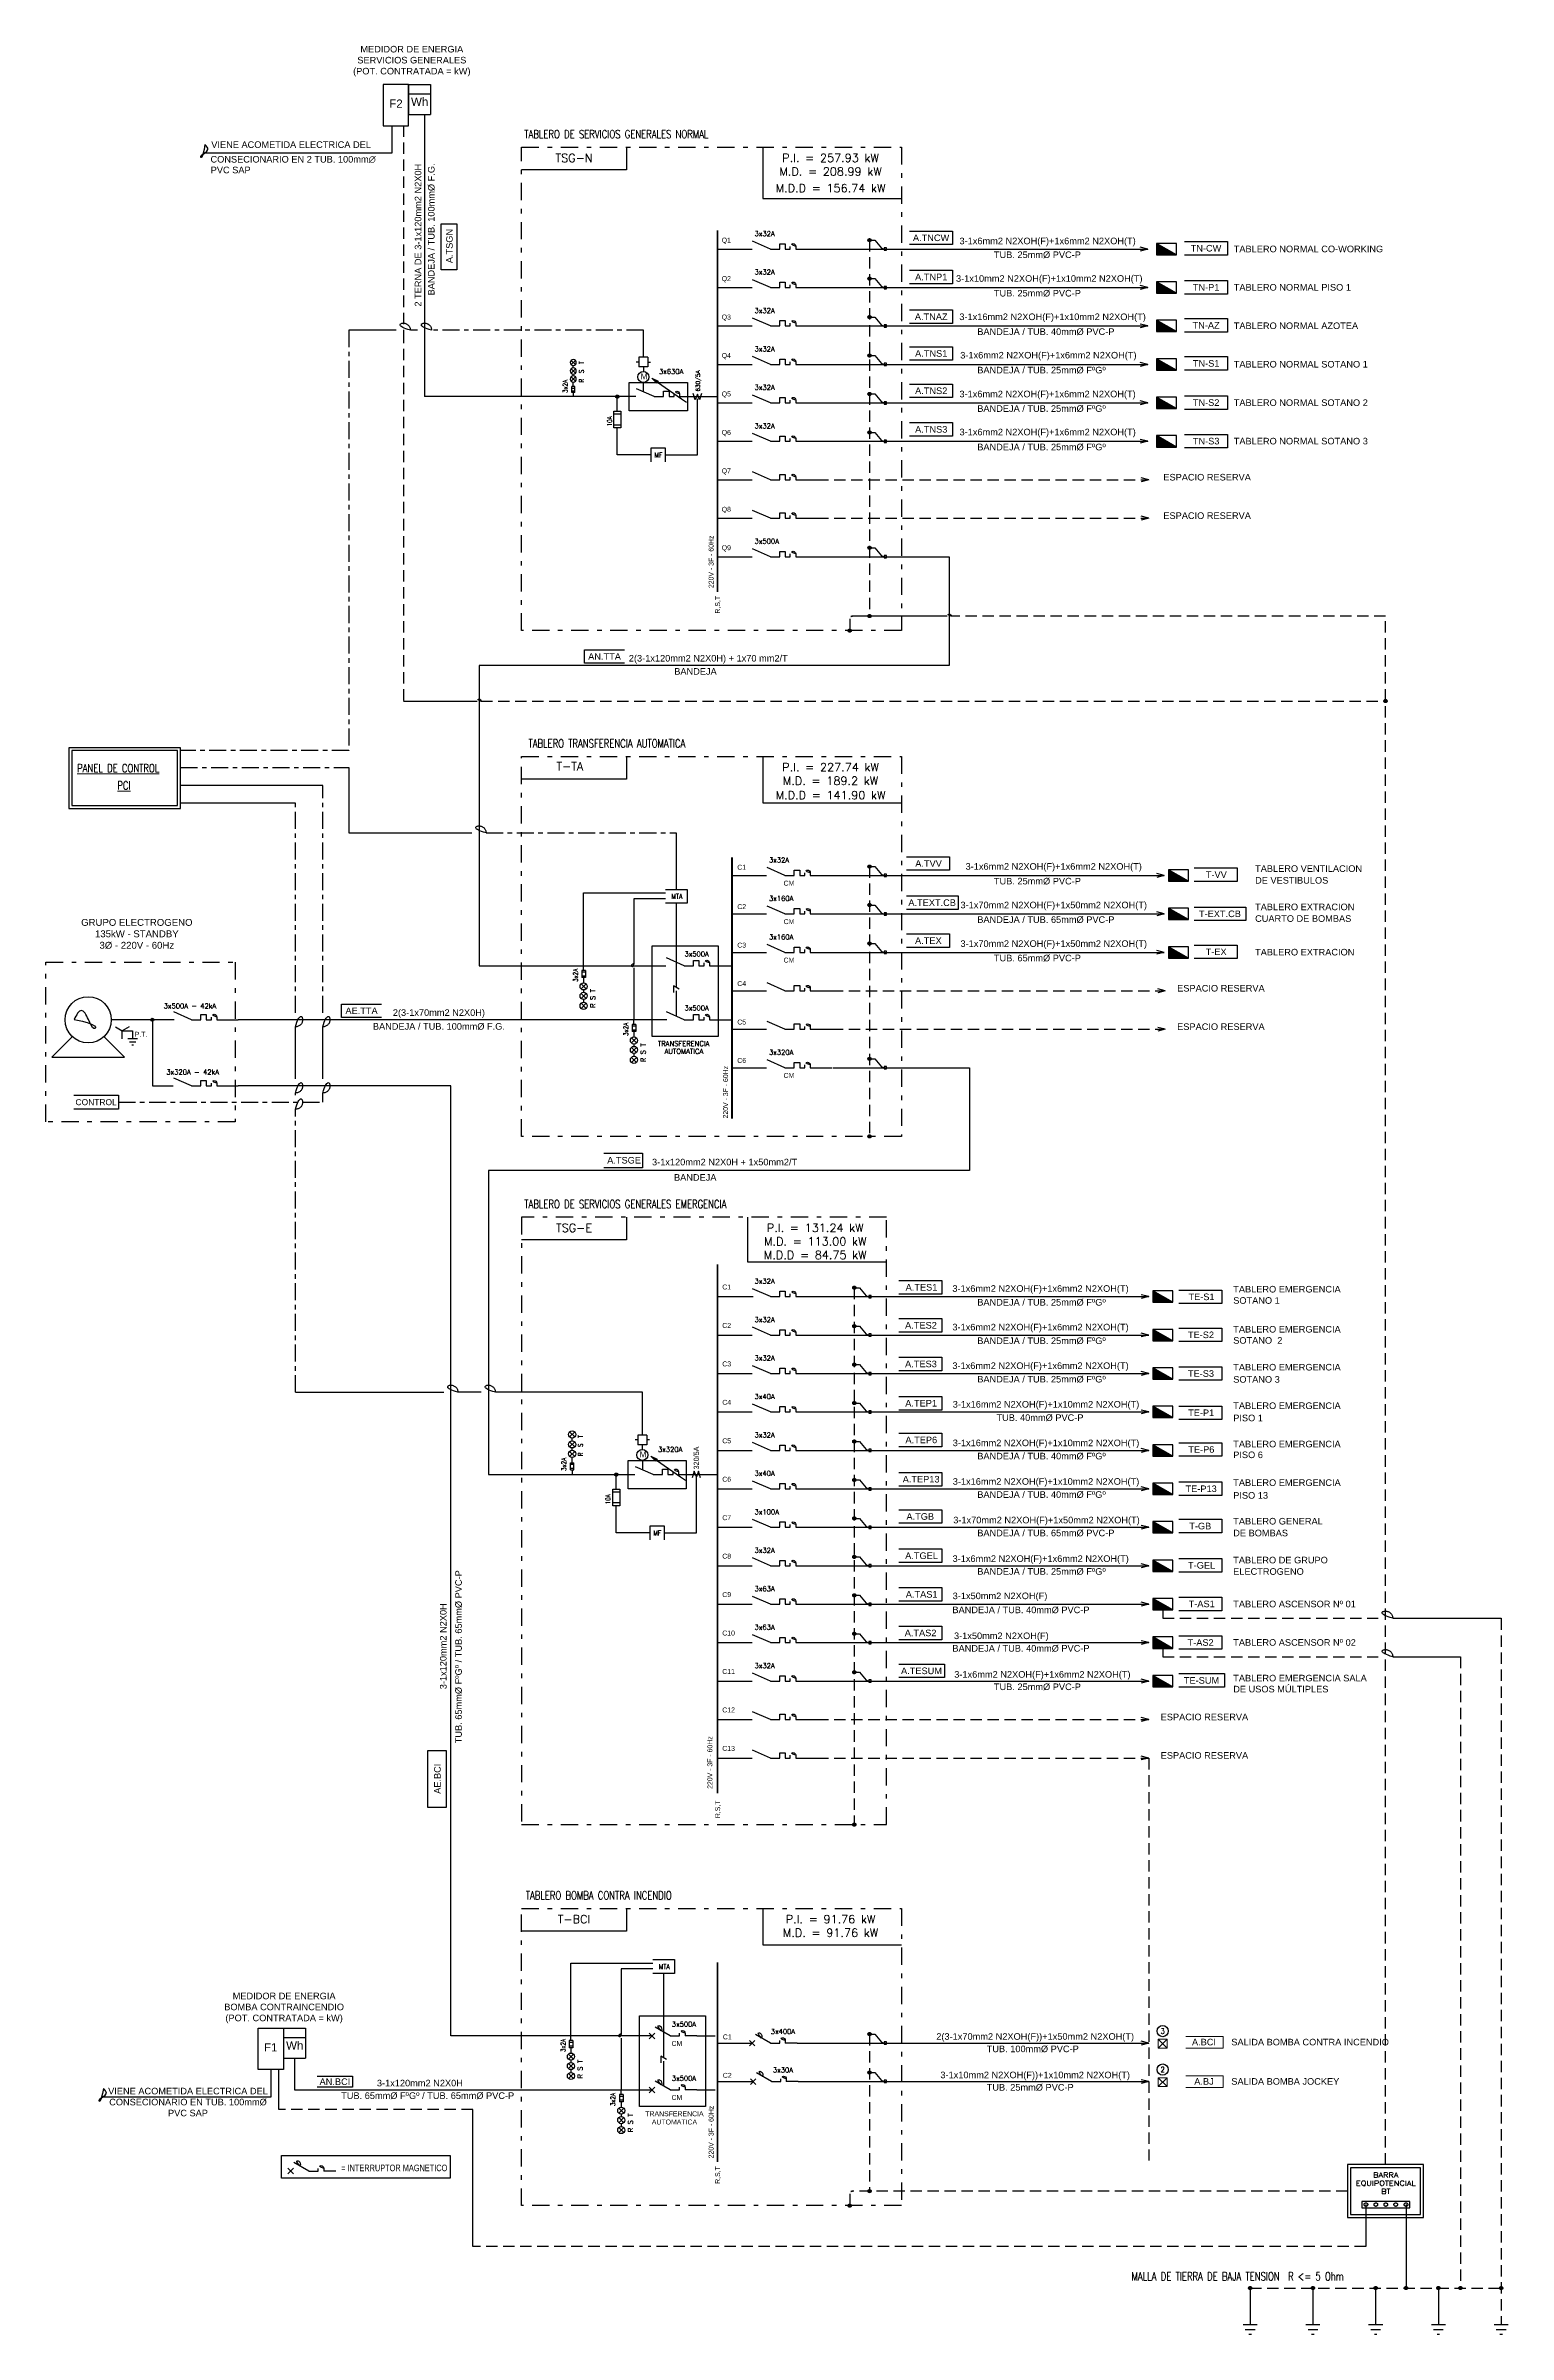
# Model space of a CAD drawing. Header units: millimetres. Extents: x 3435921466 to 3435921548, y 3277630854 to 3277630972.
# Drawn here: x 3435921466.9 to 3435921499.1, y 3277630854.4 to 3277630904.8 of the extents above; entities that cross this region are included whole.
import ezdxf
from ezdxf.enums import TextEntityAlignment as Align

# ---------------------------------------------------------------- set-up
doc = ezdxf.new("R2010")
doc.units = ezdxf.units.MM
for name, pattern in [('CENTER', [2, 1.25, -0.25, 0.25, -0.25]), ('CONTINUA', [0]), ('DASHDOT', [25.4, 12.7, -6.35, 0, -6.35]), ('HIDDEN', [0.375, 0.25, -0.125]), ('JIS_09_08', [10.75, 8, -0.55, 0.55, -0.55, 0.55, -0.55])]:
    doc.linetypes.add(name, pattern=pattern)
for name, color, linetype in [('0-Simbolo', 3, 'Continuous'), ('0-T', 7, 'Continuous'), ('0-TEXTOS', 7, 'Continuous'), ('DETALLE', 251, 'Continuous'), ('ESQUEMAS', 3, 'Continuous'), ('IE-Diagrama', 7, 'Continuous'), ('IE-Tableros', 3, 'Continuous'), ('IE-Textos', 7, 'Continuous'), ('IE-TIERRA', 3, 'JIS_09_08'), ('IE-UNIFILAR', 3, 'Continuous'), ('TRAZOS', 7, 'Continuous'), ('X-TIT', 6, 'Continuous')]:
    doc.layers.add(name, color=color, linetype=linetype)
doc.layers.add('0-TEXTO', color=7, linetype='Continuous', lineweight=0)
doc.styles.add('Arial_28', font='arial.ttf', dxfattribs={"height": 0.001451})
doc.styles.add('EG-Romans', font='romans.shx')
doc.styles.add('GMI', font='romans.shx', dxfattribs={"width": 0.75})
doc.styles.add('ROMANS', font='romans.shx', dxfattribs={"width": 1.2})
doc.styles.add('style11', font='arial.ttf')
doc.styles.add('TEXT-0.10', font='arial.ttf', dxfattribs={"height": 0.1})

msp = doc.modelspace()

# ---------------------------------------------------------------- texts
at = {"color": 2, "style": 'ROMANS', "width": 0.9}
for s, p in [('3', (3435921491.486987, 3277630861.110157)), ('2', (3435921491.486987, 3277630860.263158))]:
    msp.add_text(s, height=0.12, dxfattribs=at).set_placement(p, align=Align.MIDDLE)
at = {"layer": '0-T', "style": 'TEXT-0.10'}
for s, height, p in [('VIENE ACOMETIDA ELECTRICA DEL', 0.14520168, (3435921470.533756, 3277630902.592767)), ('CONSECIONARIO EN 2 TUB. 100mm∅', 0.14520168, (3435921470.516803, 3277630902.270332)), ('PVC SAP', 0.1452017, (3435921470.52132, 3277630902.034695)), ('TUB. 25mmØ PVC-P', 0.14520168, (3435921487.770095, 3277630900.167058)), ('TUB. 25mmØ PVC-P', 0.14520168, (3435921487.770095, 3277630899.320057)), ('BANDEJA / TUB. 40mmØ PVC-P', 0.14520168, (3435921487.403309, 3277630898.473057)), ('BANDEJA / TUB. 25mmØ FºGº', 0.14520168, (3435921487.403309, 3277630897.626057)), ('BANDEJA / TUB. 25mmØ FºGº', 0.14520168, (3435921487.40331, 3277630896.779058)), ('BANDEJA / TUB. 25mmØ FºGº', 0.14520168, (3435921487.403309, 3277630895.932057)), ('2(3-1x120mm2 N2X0H) + 1x70 mm2/T', 0.14520168, (3435921479.729311, 3277630891.278843)), ('BANDEJA ', 0.1452017, (3435921480.729804, 3277630890.98861)), ('TUB. 25mmØ PVC-P', 0.14520168, (3435921487.770095, 3277630886.368901)), ('BANDEJA / TUB. 65mmØ PVC-P', 0.14520168, (3435921487.40331, 3277630885.521901)), ('TUB. 65mmØ PVC-P', 0.14520168, (3435921487.770095, 3277630884.674901)), ('2(3-1x70mm2 N2X0H)', 0.14520168, (3435921474.532335, 3277630883.473807)), ('BANDEJA / TUB. 100mm%%C F.G.', 0.14520168, (3435921474.09296, 3277630883.169048)), ('3-1x120mm2 N2X0H + 1x50mm2/T ', 0.14520168, (3435921480.240094, 3277630880.180394)), ('BANDEJA', 0.1452017, (3435921480.72435, 3277630879.842114)), ('BANDEJA / TUB. 25mmØ FºGº', 0.14520168, (3435921487.40331, 3277630877.091771)), ('BANDEJA / TUB. 25mmØ FºGº', 0.14520168, (3435921487.403309, 3277630876.24477)), ('BANDEJA / TUB. 25mmØ FºGº', 0.14520168, (3435921487.403308, 3277630875.397769)), ('TUB. 40mmØ PVC-P', 0.14520168, (3435921487.826435, 3277630874.55077)), ('BANDEJA / TUB. 40mmØ FºGº', 0.14520168, (3435921487.40331, 3277630873.703771)), ('BANDEJA / TUB. 40mmØ FºGº', 0.14520168, (3435921487.403311, 3277630872.856769)), ('BANDEJA / TUB. 65mmØ PVC-P', 0.14520168, (3435921487.40331, 3277630872.00977)), ('BANDEJA / TUB. 25mmØ FºGº', 0.14520168, (3435921487.403308, 3277630871.16277)), ('BANDEJA / TUB. 40mmØ PVC-P', 0.14520168, (3435921486.85573, 3277630870.31577)), ('BANDEJA / TUB. 40mmØ PVC-P', 0.14520168, (3435921486.855731, 3277630869.468769)), ('TUB. 25mmØ PVC-P', 0.14520168, (3435921487.770095, 3277630868.621769)), ('TUB. 100mmØ PVC-P', 0.14520168, (3435921487.610931, 3277630860.645619)), (' TUB. 65mmØ FºGº / TUB. 65mmØ PVC-P', 0.14520168, (3435921473.338238, 3277630859.615543)), ('3-1x120mm2 N2X0H', 0.14520168, (3435921474.181267, 3277630859.892003)), ('TUB. 25mmØ PVC-P', 0.14520168, (3435921487.610931, 3277630859.798619))]:
    msp.add_text(s, height=height, dxfattribs=at).set_placement(p)
for s, p in [('2 TERNA DE 3-1x120mm2 N2X0H', (3435921475.160404, 3277630899.098124)), ('BANDEJA / TUB. 100mm%%C F.G.', (3435921475.450637, 3277630899.343571)), (' TUB. 65mmØ FºGº / TUB. 65mmØ PVC-P', (3435921476.051036, 3277630867.394664)), ('3-1x120mm2 N2X0H', (3435921475.714977, 3277630868.640266))]:
    msp.add_text(s, height=0.14520168, rotation=90, dxfattribs=at).set_placement(p)
msp.add_text('A.TSGE', height=0.1452017, dxfattribs=at).set_placement((3435921479.625488, 3277630880.29365), align=Align.MIDDLE)
at = {"layer": '0-T', "style": 'TEXT-0.10', "width": 0.8}
msp.add_text('= INTERRUPTOR MAGNETICO', height=0.14520168, dxfattribs=at).set_placement((3435921473.393836, 3277630858.023569, 0))
at = {"layer": '0-T', "char_height": 0.14520168, "attachment_point": 2, "style": 'TEXT-0.10'}
for s, insert, width in [('MEDIDOR DE ENERGIA\\PSERVICIOS GENERALES\\P(POT. CONTRATADA = kW)', (3435921474.950489, 3277630904.840994), 3.10899079), ('MEDIDOR DE ENERGIA\\PBOMBA CONTRAINCENDIO (POT. CONTRATADA = kW)', (3435921472.13805, 3277630861.956431), 3.10899079), ('VIENE ACOMETIDA ELECTRICA DEL CONSECIONARIO EN TUB. 100mm%%C PVC SAP', (3435921470.021198, 3277630859.861474), 3.58423124)]:
    msp.add_mtext(s, dxfattribs=dict(at, insert=insert, width=width))
at = {"layer": '0-TEXTOS', "style": 'TEXT-0.10'}
for s, p in [('AN.TTA', (3435921479.1949, 3277630891.390361)), ('AE.TTA', (3435921473.843044, 3277630883.585324))]:
    msp.add_text(s, height=0.1452, dxfattribs=at).set_placement(p, align=Align.MIDDLE)
at = {"layer": 'ESQUEMAS', "color": 7, "linetype": 'Continuous', "style": 'ROMANS', "width": 0.75}
for s, p in [('R  S  T ', (3435921478.737507, 3277630897.425552)), ('3x2A', (3435921478.379118, 3277630897.19593)), ('10A', (3435921479.3586, 3277630896.459239)), ('R  S  T ', (3435921478.714817, 3277630873.771691)), ('3x2A', (3435921478.349023, 3277630873.450431)), ('10A', (3435921479.319932, 3277630872.71374))]:
    msp.add_text(s, height=0.10285, rotation=90, dxfattribs=at).set_placement(p)
for p in [(3435921478.607495, 3277630884.368479), (3435921479.714489, 3277630883.177699), (3435921478.331982, 3277630860.793925), (3435921479.429032, 3277630859.603144)]:
    msp.add_text('3x2A', height=0.10285, rotation=90, dxfattribs=at).set_placement(p, align=Align.CENTER)
at = {"layer": 'IE-Diagrama', "lineweight": 0, "style": 'TEXT-0.10'}
for s, p in [('A.TSGN', (3435921475.777694, 3277630900.431851)), ('AE.BCI', (3435921475.513773, 3277630866.668579))]:
    msp.add_text(s, height=0.1452, rotation=90, dxfattribs=at).set_placement(p, align=Align.MIDDLE)
for s, p in [('A.TNCW', (3435921486.386513, 3277630900.612962)), ('TN-CW', (3435921492.440479, 3277630900.383798)), ('A.TNP1', (3435921486.389431, 3277630899.750195)), ('TN-P1', (3435921492.443397, 3277630899.521031)), ('A.TNAZ', (3435921486.389431, 3277630898.873911)), ('TN-AZ', (3435921492.443397, 3277630898.68551)), ('A.TNS1', (3435921486.389431, 3277630898.06524)), ('TN-S1', (3435921492.443397, 3277630897.846259)), ('A.TNS2', (3435921486.389431, 3277630897.242961)), ('TN-S2', (3435921492.443397, 3277630896.983248)), ('A.TNS3', (3435921486.389431, 3277630896.39374)), ('TN-S3', (3435921492.443397, 3277630896.134027)), ('A.TVV', (3435921486.330667, 3277630886.83034)), ('T-VV', (3435921492.667888, 3277630886.584724)), ('A.TEXT.CB', (3435921486.409883, 3277630885.966991)), ('T-EXT.CB', (3435921492.747103, 3277630885.721375)), ('A.TEX', (3435921486.326324, 3277630885.130523)), ('T-EX', (3435921492.663544, 3277630884.884907)), ('A.TES1', (3435921486.17508, 3277630877.495121)), ('TE-S1', (3435921492.342219, 3277630877.284152)), ('A.TES2', (3435921486.163337, 3277630876.658225)), ('TE-S2', (3435921492.330476, 3277630876.447255)), ('A.TES3', (3435921486.163269, 3277630875.806864)), ('TE-S3', (3435921492.330408, 3277630875.595894)), ('A.TEP1', (3435921486.167206, 3277630874.941038)), ('TE-P1', (3435921492.334345, 3277630874.730069)), ('A.TEP6', (3435921486.170532, 3277630874.133039)), ('TE-P6', (3435921492.337671, 3277630873.92207)), ('A.TEP13', (3435921486.16707, 3277630873.267214)), ('TE-P13', (3435921492.334209, 3277630873.056245)), ('A.TGB', (3435921486.147249, 3277630872.446219)), ('T-GB', (3435921492.314388, 3277630872.23525)), ('A.TGEL', (3435921486.176506, 3277630871.581525)), ('T-GEL', (3435921492.343645, 3277630871.370556)), ('A.TAS1', (3435921486.178746, 3277630870.731418)), ('T-AS1', (3435921492.345885, 3277630870.520449)), ('A.TAS2', (3435921486.155259, 3277630869.881311)), ('T-AS2', (3435921492.322398, 3277630869.670341)), ('A.TESUM', (3435921486.175216, 3277630869.045797)), ('TE-SUM', (3435921492.342355, 3277630868.834827)), ('A.BCI', (3435921492.396294, 3277630860.868258)), ('AN.BCI', (3435921473.25668, 3277630859.995245)), ('A.BJ', (3435921492.396294, 3277630860.000353))]:
    msp.add_text(s, height=0.1452, dxfattribs=at).set_placement(p, align=Align.MIDDLE)
for s, p in [('3-1x6mm2 N2XOH(F)+1x6mm2 N2XOH(T) ', (3435921488.980898, 3277630900.471156)), ('3-1x10mm2 N2XOH(F)+1x10mm2 N2XOH(T) ', (3435921489.016746, 3277630899.644366)), ('3-1x16mm2 N2XOH(F)+1x10mm2 N2XOH(T) ', (3435921489.090349, 3277630898.800232)), ('3-1x6mm2 N2XOH(F)+1x6mm2 N2XOH(T) ', (3435921488.998121, 3277630897.954426)), ('3-1x6mm2 N2XOH(F)+1x6mm2 N2XOH(T) ', (3435921488.979552, 3277630897.099656)), ('3-1x6mm2 N2XOH(F)+1x6mm2 N2XOH(T) ', (3435921488.981684, 3277630896.261888)), ('3-1x6mm2 N2XOH(F)+1x6mm2 N2XOH(T) ', (3435921489.11533, 3277630886.69286)), ('3-1x70mm2 N2XOH(F)+1x50mm2 N2XOH(T) ', (3435921489.11533, 3277630885.84286)), ('3-1x70mm2 N2XOH(F)+1x50mm2 N2XOH(T) ', (3435921489.11533, 3277630884.99286)), ('3-1x6mm2 N2XOH(F)+1x6mm2 N2XOH(T) ', (3435921488.824356, 3277630877.394795)), ('3-1x6mm2 N2XOH(F)+1x6mm2 N2XOH(T) ', (3435921488.824356, 3277630876.544796)), ('3-1x6mm2 N2XOH(F)+1x6mm2 N2XOH(T) ', (3435921488.824356, 3277630875.694796)), ('3-1x16mm2 N2XOH(F)+1x10mm2 N2XOH(T) ', (3435921488.945349, 3277630874.844795)), ('3-1x16mm2 N2XOH(F)+1x10mm2 N2XOH(T) ', (3435921488.945349, 3277630873.994795)), ('3-1x16mm2 N2XOH(F)+1x10mm2 N2XOH(T) ', (3435921488.945349, 3277630873.144795)), ('3-1x70mm2 N2XOH(F)+1x50mm2 N2XOH(T) ', (3435921488.956022, 3277630872.294796)), ('3-1x6mm2 N2XOH(F)+1x6mm2 N2XOH(T) ', (3435921488.828135, 3277630871.444796)), ('3-1x50mm2 N2XOH(F)', (3435921487.903861, 3277630870.624745)), ('3-1x50mm2 N2XOH(F)', (3435921487.933033, 3277630869.744795)), ('3-1x6mm2 N2XOH(F)+1x6mm2 N2XOH(T) ', (3435921488.865792, 3277630868.894795)), ('2(3-1x70mm2 N2XOH(F))+1x50mm2 N2XOH(T) ', (3435921488.706628, 3277630860.918645)), ('3-1x10mm2 N2XOH(F))+1x10mm2 N2XOH(T) ', (3435921488.706628, 3277630860.071646))]:
    msp.add_text(s, height=0.14519996, dxfattribs=at).set_placement(p, align=Align.CENTER)
at = {"layer": 'IE-Diagrama', "lineweight": 0, "attachment_point": 1, "style": 'TEXT-0.10'}
for s, insert, char_height, width in [('{\\fArial|b0|i0|c204|p34;TABLERO} NORMAL CO-WORKING', (3435921493.052069, 3277630900.439829), 0.14520165, 4.55781545), ('{\\fArial|b0|i0|c204|p34;TABLERO} NORMAL PISO 1', (3435921493.052069, 3277630899.594889), 0.14520165, 4.55781545), ('{\\fArial|b0|i0|c204|p34;TABLERO} NORMAL AZOTEA', (3435921493.052069, 3277630898.747889), 0.14520165, 4.55781545), ('{\\fArial|b0|i0|c204|p34;TABLERO} NORMAL SOTANO 1', (3435921493.052069, 3277630897.900889), 0.14520165, 4.55781545), ('{\\fArial|b0|i0|c204|p34;TABLERO} NORMAL SOTANO 2', (3435921493.052069, 3277630897.053889), 0.14520165, 4.55781545), ('{\\fArial|b0|i0|c204|p34;TABLERO} NORMAL SOTANO 3', (3435921493.052069, 3277630896.206889), 0.14520165, 4.55781545), ('ESPACIO RESERVA', (3435921491.501581, 3277630895.412287), 0.14520165, 4.55781545), ('ESPACIO RESERVA', (3435921491.501581, 3277630894.565287), 0.14520165, 4.55781545), ('{\\fArial|b0|i0|c204|p34;TABLERO} VENTILACION ', (3435921493.522083, 3277630886.790454), 0.14520165, 4.55781545), ('DE VESTIBULOS', (3435921493.522083, 3277630886.532239), 0.14520165, 4.55781545), ('{\\fArial|b0|i0|c204|p34;TABLERO} EXTRACION ', (3435921493.522083, 3277630885.946206), 0.14520165, 4.55781545), ('CUARTO DE BOMBAS', (3435921493.522083, 3277630885.690254), 0.14520165, 4.55781545), ('{\\fArial|b0|i0|c204|p34;TABLERO} EXTRACION', (3435921493.522083, 3277630884.949732), 0.14520165, 4.55781545), ('ESPACIO RESERVA', (3435921491.80551, 3277630884.155131), 0.14520165, 4.55781545), ('ESPACIO RESERVA', (3435921491.80551, 3277630883.308131), 0.14520165, 4.55781545), ('{\\fArial|b0|i0|c204|p34;TABLERO} EMERGENCIA ', (3435921493.040488, 3277630877.525343), 0.14520165, 3.39716901), ('SOTANO 1', (3435921493.040488, 3277630877.276394), 0.1452016, 3.39716901), ('{\\fArial|b0|i0|c204|p34;TABLERO} EMERGENCIA ', (3435921493.040488, 3277630876.643513), 0.14520165, 3.72507085), ('SOTANO  2', (3435921493.040488, 3277630876.396827), 0.1452016, 3.72507085), ('{\\fArial|b0|i0|c204|p34;TABLERO} EMERGENCIA ', (3435921493.040488, 3277630875.80743), 0.14520165, 3.72507085), ('SOTANO 3', (3435921493.040488, 3277630875.53839), 0.1452016, 3.72507085), ('{\\fArial|b0|i0|c204|p34;TABLERO} EMERGENCIA', (3435921493.040488, 3277630874.95832), 0.14520165, 3.72507085), ('PISO 1', (3435921493.040488, 3277630874.688974), 0.1452016, 3.72507085), ('{\\fArial|b0|i0|c204|p34;TABLERO} EMERGENCIA ', (3435921493.040488, 3277630874.114286), 0.14520165, 3.72507085), ('PISO 6', (3435921493.040488, 3277630873.876743), 0.1452016, 3.72507085), ('{\\fArial|b0|i0|c204|p34;TABLERO} EMERGENCIA ', (3435921493.040488, 3277630873.264257), 0.14520165, 3.72507085), ('PISO 13', (3435921493.040488, 3277630872.982832), 0.1452016, 3.72507085), ('{\\fArial|b0|i0|c204|p34;TABLERO} GENERAL', (3435921493.040488, 3277630872.414627), 0.14520165, 3.72507085), ('DE BOMBAS', (3435921493.040488, 3277630872.154577), 0.1452016, 3.72507085), ('{\\fArial|b0|i0|c204|p34;TABLERO} DE GRUPO ', (3435921493.039294, 3277630871.558361), 0.14520165, 3.72507085), ('ELECTROGENO', (3435921493.039294, 3277630871.306599), 0.14520165, 3.72507085), ('{\\fArial|b0|i0|c204|p34;TABLERO} ASCENSOR Nº 01', (3435921493.040488, 3277630870.590601), 0.14520165, 3.72507085), ('{\\fArial|b0|i0|c204|p34;TABLERO} ASCENSOR Nº 02', (3435921493.040488, 3277630869.743601), 0.14520165, 3.72507085), ('{\\fArial|b0|i0|c204|p34;TABLERO} EMERGENCIA SALA \\PDE USOS MÚLTIPLES', (3435921493.040488, 3277630868.958003), 0.14520165, 3.72507085), ('ESPACIO RESERVA', (3435921491.442425, 3277630868.102), 0.14520165, 4.55781545), ('ESPACIO RESERVA', (3435921491.442425, 3277630867.255), 0.14520165, 4.55781545), ('SALIDA BOMBA CONTRA INCENDIO', (3435921492.998296, 3277630860.94018), 0.14520165, 3.72507085), ('SALIDA BOMBA JOCKEY', (3435921492.998296, 3277630860.073451), 0.14520165, 3.72507085)]:
    msp.add_mtext(s, dxfattribs=dict(at, insert=insert, char_height=char_height, width=width))
at = {"layer": 'IE-Tableros', "style": 'ROMANS', "width": 0.8}
for p in [(3435921480.38013, 3277630895.830637), (3435921480.35744, 3277630872.085139)]:
    msp.add_text('MF', height=0.1089, dxfattribs=at).set_placement(p, align=Align.MIDDLE)
at = {"layer": 'IE-Tableros', "color": 7, "style": 'ROMANS', "width": 0.8}
for p in [(3435921480.790912, 3277630886.105326), (3435921480.511554, 3277630862.530772)]:
    msp.add_text('MTA', height=0.1089, dxfattribs=at).set_placement(p, align=Align.MIDDLE)
at = {"layer": 'IE-Textos', "color": 7, "lineweight": 0}
for s, style, p in [('Q1', 'TEXT-0.10', (3435921481.775012, 3277630900.507243)), ('3x32A', 'EG-Romans', (3435921482.499027, 3277630900.650507)), ('Q2', 'TEXT-0.10', (3435921481.775012, 3277630899.660243)), ('3x32A', 'EG-Romans', (3435921482.499027, 3277630899.803507)), ('3x32A', 'EG-Romans', (3435921482.499027, 3277630898.956507)), ('Q3', 'TEXT-0.10', (3435921481.775012, 3277630898.813319)), ('Q4', 'TEXT-0.10', (3435921481.775012, 3277630897.966242)), ('3x32A', 'EG-Romans', (3435921482.499027, 3277630898.109507)), ('Q5', 'TEXT-0.10', (3435921481.775012, 3277630897.119242)), ('3x32A', 'EG-Romans', (3435921482.499027, 3277630897.262507)), ('3x32A', 'EG-Romans', (3435921482.499027, 3277630896.415507)), ('Q6', 'TEXT-0.10', (3435921481.775012, 3277630896.272242)), ('Q7', 'TEXT-0.10', (3435921481.775012, 3277630895.425242)), ('Q8', 'TEXT-0.10', (3435921481.775012, 3277630894.578242)), ('3x500A', 'EG-Romans', (3435921482.499027, 3277630893.874506)), ('Q9', 'TEXT-0.10', (3435921481.775012, 3277630893.731242)), ('3x32A', 'EG-Romans', (3435921482.817325, 3277630886.852351)), ('C1', 'TEXT-0.10', (3435921482.118579, 3277630886.692591)), ('CM', 'TEXT-0.10', (3435921483.138631, 3277630886.341697)), ('C2', 'TEXT-0.10', (3435921482.118579, 3277630885.825694)), ('3x160A', 'EG-Romans', (3435921482.817325, 3277630886.005351)), ('CM', 'TEXT-0.10', (3435921483.138631, 3277630885.494697)), ('C3', 'TEXT-0.10', (3435921482.118579, 3277630884.977564)), ('3x160A', 'EG-Romans', (3435921482.817325, 3277630885.15835)), ('CM', 'TEXT-0.10', (3435921483.138631, 3277630884.647696)), ('C4', 'TEXT-0.10', (3435921482.118579, 3277630884.131022)), ('3x500A - 42kA', 'EG-Romans', (3435921469.485563, 3277630883.638285)), ('C5', 'TEXT-0.10', (3435921482.118579, 3277630883.282755)), ('C6', 'TEXT-0.10', (3435921482.118579, 3277630882.43664)), ('3x320A', 'EG-Romans', (3435921482.817325, 3277630882.61735)), ('3x320A - 42kA', 'EG-Romans', (3435921469.545225, 3277630882.18011)), ('CM', 'TEXT-0.10', (3435921483.138631, 3277630882.106696)), ('C1', 'TEXT-0.10', (3435921481.78757, 3277630877.446894)), ('3x32A', 'EG-Romans', (3435921482.499027, 3277630877.575221)), ('C2', 'TEXT-0.10', (3435921481.78757, 3277630876.599894)), ('3x32A', 'EG-Romans', (3435921482.499027, 3277630876.72822)), ('C3', 'TEXT-0.10', (3435921481.787647, 3277630875.752894)), ('3x32A', 'EG-Romans', (3435921482.499027, 3277630875.88122)), ('C4', 'TEXT-0.10', (3435921481.78757, 3277630874.905894)), ('3x40A', 'EG-Romans', (3435921482.499027, 3277630875.03422)), ('C5', 'TEXT-0.10', (3435921481.78757, 3277630874.058894)), ('3x32A', 'EG-Romans', (3435921482.499027, 3277630874.18722)), ('C6', 'TEXT-0.10', (3435921481.78757, 3277630873.211894)), ('3x40A', 'EG-Romans', (3435921482.499027, 3277630873.34022)), ('C7', 'TEXT-0.10', (3435921481.78757, 3277630872.364893)), ('3x100A', 'EG-Romans', (3435921482.499027, 3277630872.49322)), ('C8', 'TEXT-0.10', (3435921481.78757, 3277630871.517893)), ('3x32A', 'EG-Romans', (3435921482.499027, 3277630871.64622)), ('3x63A', 'EG-Romans', (3435921482.499027, 3277630870.79922)), ('C9', 'TEXT-0.10', (3435921481.78757, 3277630870.670893)), ('C10', 'TEXT-0.10', (3435921481.78757, 3277630869.823893)), ('3x63A', 'EG-Romans', (3435921482.499027, 3277630869.952219)), ('C11', 'TEXT-0.10', (3435921481.78757, 3277630868.976893)), ('3x32A', 'EG-Romans', (3435921482.499027, 3277630869.105219)), ('C12', 'TEXT-0.10', (3435921481.78757, 3277630868.129893)), ('C13', 'TEXT-0.10', (3435921481.787647, 3277630867.282893)), ('CM', 'TEXT-0.10', (3435921480.669253, 3277630860.784143)), ('C1', 'TEXT-0.10', (3435921481.800495, 3277630860.9275)), ('CM', 'TEXT-0.10', (3435921480.669253, 3277630859.594868)), ('C2', 'TEXT-0.10', (3435921481.800495, 3277630860.080501))]:
    msp.add_text(s, height=0.1089, dxfattribs=dict(at, style=style)).set_placement(p)
for s, height, style, p in [('630/5A', 0.09075, 'EG-Romans', (3435921481.295459, 3277630897.226603)), ('220V - 3F - 60Hz ', 0.1089, 'TEXT-0.10', (3435921481.59592, 3277630892.896555)), ('R,S,T', 0.1089, 'TEXT-0.10', (3435921481.738849, 3277630892.335215)), ('220V - 3F - 60Hz ', 0.1089, 'TEXT-0.10', (3435921481.914218, 3277630881.213252)), ('320/5A', 0.1142791, 'TEXT-0.10', (3435921481.272769, 3277630873.481104)), ('220V - 3F - 60Hz ', 0.1089, 'TEXT-0.10', (3435921481.569522, 3277630866.445933)), ('R,S,T', 0.1089, 'TEXT-0.10', (3435921481.740787, 3277630865.800913)), ('220V - 3F - 60Hz ', 0.1089, 'TEXT-0.10', (3435921481.59592, 3277630858.306223)), ('R,S,T', 0.1089, 'TEXT-0.10', (3435921481.738849, 3277630857.744868))]:
    msp.add_text(s, height=height, rotation=90, dxfattribs=dict(at, style=style)).set_placement(p)
at = {"layer": 'IE-Textos', "color": 7, "style": 'ROMANS'}
for p in [(3435921478.99155, 3277630883.649436), (3435921480.100467, 3277630882.454114), (3435921478.712192, 3277630860.064194), (3435921479.821109, 3277630858.882006)]:
    msp.add_text('R S T ', height=0.1089, rotation=90, dxfattribs=at).set_placement(p)
at = {"layer": 'IE-Textos', "linetype": 'DASHDOT', "lineweight": 5, "style": 'EG-Romans'}
for s, p in [('TRANSFERENCIA', (3435921480.369205, 3277630882.809138)), ('AUTOMATICA', (3435921480.514713, 3277630882.638194))]:
    msp.add_text(s, height=0.1089, dxfattribs=at).set_placement(p)
at = {"layer": 'IE-Textos'}
for s, insert, char_height, width, attachment_point, style in [('F2', (3435921474.601169, 3277630903.659632), 0.1815, 2.23216449, 2, 'TEXT-0.10'), ('{\\fArial|b0|i0|c238|p34;GRUPO} {\\fArial|b0|i0|c238|p34;ELECTROGENO}\\P135kW - STANDBY{\\fArial|b0|i0|c238|p34;\\P}3%%C{\\fArial|b0|i0|c238|p34; - 220V - 60Hz}', (3435921468.893995, 3277630885.608607), 0.15125, 3.50563076, 2, 'style11'), ('CONTROL', (3435921467.997953, 3277630881.571864), 0.1331, 0.98199711, 5, 'TEXT-0.10'), ('F1', (3435921471.841648, 3277630860.842112), 0.1815, 2.23216449, 2, 'TEXT-0.10')]:
    msp.add_mtext(s, dxfattribs=dict(at, insert=insert, char_height=char_height, width=width, attachment_point=attachment_point, style=style))
at = {"layer": 'IE-Textos', "color": 7, "lineweight": 0, "insert": (3435921480.663349, 3277630897.722697), "char_height": 0.1089, "width": 0.71859566, "attachment_point": 2, "line_spacing_factor": 0.941778, "style": 'EG-Romans'}
msp.add_mtext('3x630A', dxfattribs=at)
at = {"layer": 'IE-Textos', "lineweight": 0, "char_height": 0.1089, "width": 0.71859566, "attachment_point": 2, "line_spacing_factor": 0.941778, "style": 'EG-Romans'}
for s, insert in [('3x500A', (3435921481.223987, 3277630884.891261)), ('3x500A', (3435921481.223987, 3277630883.70048)), ('3x320A', (3435921480.640659, 3277630873.977198)), ('3x500A', (3435921480.944629, 3277630861.316706)), ('3x400A', (3435921483.124789, 3277630861.156001)), ('3x30A', (3435921483.124789, 3277630860.309)), ('3x500A', (3435921480.944629, 3277630860.125926))]:
    msp.add_mtext(s, dxfattribs=dict(at, insert=insert))
at = {"layer": 'IE-Textos', "lineweight": 0, "insert": (3435921480.734134, 3277630859.343485), "char_height": 0.1089, "width": 2.05216133, "attachment_point": 2, "style": 'EG-Romans'}
msp.add_mtext('{\\fArial|b0|i0|c238|p34;TRANSFERENCIA AUTOMATICA}', dxfattribs=at)
at = {"layer": 'IE-TIERRA', "color": 7, "lineweight": 0, "style": 'TEXT-0.10'}
msp.add_text('P.T.', height=0.1089, dxfattribs=at).set_placement((3435921468.847715, 3277630883.01359))
at = {"layer": 'IE-TIERRA', "color": 13, "linetype": 'HIDDEN', "insert": (3435921496.400388, 3277630857.75883), "char_height": 0.1089, "width": 1.56154467, "attachment_point": 5, "style": 'ROMANS'}
msp.add_mtext('BARRA EQUIPOTENCIAL\\PBT', dxfattribs=at)
at = {"layer": 'IE-UNIFILAR', "char_height": 0.128902, "width": 0.17832589, "attachment_point": 1, "line_spacing_factor": 0.941778, "style": 'Arial_28'}
for insert in [(3435921479.989826, 3277630897.626887), (3435921479.967136, 3277630873.881388)]:
    msp.add_mtext('M', dxfattribs=dict(at, insert=insert))
at = {"layer": 'X-TIT', "color": 3, "linetype": 'DASHDOT', "lineweight": 5, "style": 'GMI', "width": 0.75}
for s, p in [('TABLERO DE SERVICIOS GENERALES NORMAL', (3435921477.428241, 3277630902.805705)), ('TABLERO TRANSFERENCIA AUTOMATICA', (3435921477.520404, 3277630889.384913)), ('TABLERO DE SERVICIOS GENERALES EMERGENCIA', (3435921477.428241, 3277630879.236842)), ('TABLERO BOMBA CONTRA INCENDIO', (3435921477.459888, 3277630864.008921))]:
    msp.add_text(s, height=0.1815, dxfattribs=at).set_placement(p)
at = {"layer": 'X-TIT', "color": 3, "style": 'GMI'}
for s, p in [('TSG-N', (3435921478.522708, 3277630902.371912)), ('TSG-E', (3435921478.522708, 3277630878.80305)), ('T-BCI', (3435921478.522708, 3277630863.575129))]:
    msp.add_text(s, height=0.1815, dxfattribs=at).set_placement(p, align=Align.MIDDLE_CENTER)
at = {"layer": 'X-TIT', "color": 2, "style": 'GMI'}
for s, p in [('M.D. = 208.99 kW', (3435921484.172367, 3277630901.982813)), ('P.I. = 257.93 kW', (3435921484.172367, 3277630902.282221)), ('M.D.D = 156.74 kW', (3435921484.172367, 3277630901.615608)), ('P.I. = 227.74 kW', (3435921484.172367, 3277630888.861414)), ('M.D. = 189.2 kW', (3435921484.172367, 3277630888.562022)), ('M.D.D = 141.90 kW', (3435921484.172367, 3277630888.244174)), ('P.I. = 131.24 kW', (3435921483.836039, 3277630878.713343)), ('M.D. = 113.00 kW', (3435921483.836039, 3277630878.41395)), ('M.D.D = 84.75 kW', (3435921483.836039, 3277630878.116361)), ('M.D. = 91.76 kW', (3435921484.172367, 3277630863.18603)), ('P.I. = 91.76 kW', (3435921484.172367, 3277630863.485423))]:
    msp.add_text(s, height=0.1815, dxfattribs=at).set_placement(p, align=Align.CENTER)
at = {"layer": 'X-TIT', "color": 2, "linetype": 'DASHDOT', "lineweight": 5, "style": 'GMI', "width": 0.75}
for s, p in [('%%UPANEL DE CONTROL', (3435921467.580356, 3277630888.838664)), ('%%UPCI', (3435921468.465168, 3277630888.458979))]:
    msp.add_text(s, height=0.1815, dxfattribs=at).set_placement(p)
at = {"layer": 'X-TIT', "color": 3, "style": 'GMI'}
msp.add_text('T-TA', height=0.1815, dxfattribs=at).set_placement((3435921478.134342, 3277630888.878077))
at = {"layer": 'X-TIT', "color": 2, "insert": (3435921490.801694, 3277630855.799372), "char_height": 0.1815, "width": 8.02349222, "attachment_point": 1, "style": 'GMI'}
msp.add_mtext('MALLA DE TIERRA DE BAJA TENSION  R <= 5 Ohm', dxfattribs=at)

# ---------------------------------------------------------------- blocks, each defined once
blk = doc.blocks.new('A$C7A972E4D')
at = {"layer": 'IE-Tableros', "color": 0}
blk.add_lwpolyline([(0.04, -0.19), (-0.26, -0.1), (0, 0), (-0.26, 0.1), (0.04, 0.19)], dxfattribs=at)
blk = doc.blocks.new('CM1')
at = {"color": 0}
for p, q in [((0, 0), (-0.431, 0.19)), ((0, 0), (0.227, 0)), ((0.227, 0.129), (0.36, 0.129)), ((0.227, 0.129), (0.36, 0.129)), ((0.227, 0), (0.227, 0.129)), ((0.227, 0), (0.227, 0.129)), ((0.36, 0.129), (0.36, 0)), ((0.36, 0.129), (0.36, 0)), ((0.483, 0), (0.483, 0.066)), ((0.483, 0), (0.483, 0.066)), ((0.616, 0.066), (0.616, 0)), ((0.616, 0.066), (0.616, 0)), ((0.36, 0), (0.483, 0)), ((0.36, 0), (0.483, 0)), ((0.616, 0), (1.136, 0))]:
    blk.add_line(p, q, dxfattribs=at)
at = {"color": 0, "lineweight": 0, "const_width": 0.0175}
for points in [[(-0.375, 0.067), (-0.509, -0.067)], [(-0.375, -0.067), (-0.509, 0.067)]]:
    blk.add_lwpolyline(points, dxfattribs=at)
at = {"color": 0}
blk.add_arc((0.549, 0.066), 0.0664, 0, 180, dxfattribs=at)
blk.add_arc((0.549, 0.066), 0.0664, 0, 180, dxfattribs=at)
blk = doc.blocks.new('medidor energia')
for p, q in [((-0.134, 0.364), (0.134, 0.364)), ((-0.134, 0.364), (0.134, 0.364)), ((-0.134, 0.364), (-0.134, 0)), ((-0.134, 0.364), (-0.134, 0)), ((0.134, 0.364), (0.134, 0)), ((0.134, 0.364), (0.134, 0)), ((-0.134, 0.25), (0.134, 0.25)), ((-0.134, 0.25), (0.134, 0.25)), ((-0.134, 0), (0.134, 0)), ((-0.134, 0), (0.134, 0))]:
    blk.add_line(p, q)
at = {"layer": '0-TEXTO', "style": 'TEXT-0.10'}
blk.add_text('Wh', height=0.1, dxfattribs=at).set_placement((-0.102, 0.104))
blk = doc.blocks.new('PIL')
at = {"linetype": 'CONTINUA'}
for p, q in [((-12.63, -0.66), (-14.47, 1.18)), ((-12.63, 1.18), (-14.47, -0.66)), ((-11.24, 0.26), (-12.25, 0.26)), ((-9.01, -0.66), (-10.86, 1.18)), ((-9.01, 1.18), (-10.86, -0.66)), ((-7.79, 0.26), (-8.63, 0.26)), ((-5.56, -0.66), (-7.4, 1.18)), ((-5.56, 1.18), (-7.4, -0.66)), ((-3.25, 0.26), (-5.18, 0.26)), ((-3.25, -0.39), (-3.25, 0.91)), ((-0.65, 0.91), (-3.25, 0.91)), ((-2.6, 0.91), (-2.6, -0.39)), ((-1.3, 0.91), (-2.6, 0.91)), ((-1.3, -0.39), (-1.3, 0.91)), ((-0.65, -0.39), (-0.65, 0.91)), ((-0.65, 0.26), (1.05, 0.26)), ((-2.6, -0.39), (-3.25, -0.39)), ((-0.65, -0.39), (-2.6, -0.39))]:
    blk.add_line(p, q, dxfattribs=at)
at = {"linetype": 'CONTINUA', "const_width": 0.38, "flags": 128}
blk.add_lwpolyline([(0.81, 0.26, 1), (1.29, 0.26, 1)], format="xyb", close=True, dxfattribs=at)
at = {"linetype": 'CONTINUA'}
for centre in [(-13.55, 0.26), (-9.93, 0.26), (-6.48, 0.26)]:
    blk.add_circle(centre, 1.3, dxfattribs=at)
blk = doc.blocks.new('C-caja')
at = {"color": 3, "linetype": 'DASHDOT', "lineweight": 5, "ltscale": 10}
for p, q in [((-0.11, 0.22), (0.07, 0.22)), ((-0.11, 0.04), (-0.11, 0.22)), ((-0.11, 0.22), (0.07, 0.04)), ((-0.11, 0.04), (0.07, 0.22)), ((0.07, 0.04), (-0.11, 0.04)), ((0.07, 0.22), (0.07, 0.04))]:
    blk.add_line(p, q, dxfattribs=at)
blk = doc.blocks.new('msgnr')
at = {"layer": 'IE-UNIFILAR'}
for p, q in [((0.401, 0), (0.07, 0.191)), ((0.401, 0), (0.607, 0)), ((0.607, 0), (0.607, 0.06)), ((0.607, 0), (0.607, 0.06)), ((0.728, 0.06), (0.728, 0)), ((0.728, 0.06), (0.728, 0)), ((0.991, 0), (0.728, 0))]:
    blk.add_line(p, q, dxfattribs=at)
for points in [[(0.061, 0.061), (-0.061, -0.061)], [(0.061, -0.061), (-0.061, 0.061)]]:
    blk.add_lwpolyline(points, dxfattribs=at)
for centre, radius, start, end in [((0.137, 0.152), 0.0773, 330.3015, 149.6985), ((0.668, 0.06), 0.0602, 0, 180), ((0.668, 0.06), 0.0602, 0, 180)]:
    blk.add_arc(centre, radius, start, end, dxfattribs=at)

# ---------------------------------------------------------------- hatches: boundary and pattern name
at = {"layer": 'IE-Tableros'}
for points in [[(3435921491.348829, 3277630900.239649), (3435921491.348829, 3277630900.489634), (3435921491.789091, 3277630900.239649)], [(3435921491.348829, 3277630899.392649), (3435921491.348829, 3277630899.642634), (3435921491.789091, 3277630899.392649)], [(3435921491.348829, 3277630898.545649), (3435921491.348829, 3277630898.795634), (3435921491.789091, 3277630898.545649)], [(3435921491.348829, 3277630897.698649), (3435921491.348829, 3277630897.948634), (3435921491.789091, 3277630897.698649)], [(3435921491.348829, 3277630896.851649), (3435921491.348829, 3277630897.101634), (3435921491.789091, 3277630896.851649)], [(3435921491.348829, 3277630896.004664), (3435921491.348829, 3277630896.254633), (3435921491.789091, 3277630896.004664)], [(3435921491.611693, 3277630886.441508), (3435921491.611693, 3277630886.691477), (3435921492.051955, 3277630886.441508)], [(3435921491.611693, 3277630885.594508), (3435921491.611693, 3277630885.844477), (3435921492.051955, 3277630885.594508)], [(3435921491.611693, 3277630884.747508), (3435921491.611693, 3277630884.997477), (3435921492.051955, 3277630884.747508)], [(3435921491.271294, 3277630877.164362), (3435921491.271294, 3277630877.414347), (3435921491.711555, 3277630877.164362)], [(3435921491.271294, 3277630876.317378), (3435921491.271294, 3277630876.567347), (3435921491.711555, 3277630876.317378)], [(3435921491.271294, 3277630875.470377), (3435921491.271294, 3277630875.720347), (3435921491.711555, 3277630875.470377)], [(3435921491.271294, 3277630874.623377), (3435921491.271294, 3277630874.873347), (3435921491.711555, 3277630874.623377)], [(3435921491.271294, 3277630873.776377), (3435921491.271294, 3277630874.026347), (3435921491.711555, 3277630873.776377)], [(3435921491.271294, 3277630872.929377), (3435921491.271294, 3277630873.179347), (3435921491.711555, 3277630872.929377)], [(3435921491.271294, 3277630872.082377), (3435921491.271294, 3277630872.332346), (3435921491.711555, 3277630872.082377)], [(3435921491.271294, 3277630871.235377), (3435921491.271294, 3277630871.485346), (3435921491.711555, 3277630871.235377)], [(3435921491.271294, 3277630870.388377), (3435921491.271294, 3277630870.638346), (3435921491.711555, 3277630870.388377)], [(3435921491.271294, 3277630869.541377), (3435921491.271294, 3277630869.791346), (3435921491.711555, 3277630869.541377)], [(3435921491.271294, 3277630868.694376), (3435921491.271294, 3277630868.944346), (3435921491.711555, 3277630868.694376)]]:
    msp.add_hatch(color=256, dxfattribs=at).paths.add_polyline_path(points)
at = {"layer": 'IE-TIERRA', "ltscale": 0.25}
h = msp.add_hatch(color=13, dxfattribs=at)
edge = h.paths.add_edge_path()
edge.add_arc((3435921485.030658, 3277630900.560725), 0.03415, 0, 360)
h = msp.add_hatch(color=13, dxfattribs=at)
edge = h.paths.add_edge_path()
edge.add_arc((3435921485.030658, 3277630899.713725), 0.03415, 0, 360)
h = msp.add_hatch(color=13, dxfattribs=at)
edge = h.paths.add_edge_path()
edge.add_arc((3435921485.030658, 3277630898.866724), 0.03415, 0, 360)
h = msp.add_hatch(color=13, dxfattribs=at)
edge = h.paths.add_edge_path()
edge.add_arc((3435921485.030658, 3277630898.019724), 0.03415, 0, 360)
h = msp.add_hatch(color=13, dxfattribs=at)
edge = h.paths.add_edge_path()
edge.add_arc((3435921485.030658, 3277630897.172724), 0.03415, 0, 360)
h = msp.add_hatch(color=13, dxfattribs=at)
edge = h.paths.add_edge_path()
edge.add_arc((3435921485.030658, 3277630896.325724), 0.03415, 0, 360)
h = msp.add_hatch(color=13, dxfattribs=at)
edge = h.paths.add_edge_path()
edge.add_arc((3435921485.030658, 3277630893.784724), 0.03415, 0, 360)
h = msp.add_hatch(color=13, dxfattribs=at)
edge = h.paths.add_edge_path()
edge.add_arc((3435921484.593845, 3277630891.959773), 0.03415, 0, 360)
h = msp.add_hatch(color=13, dxfattribs=at)
edge = h.paths.add_edge_path()
edge.add_arc((3435921485.030658, 3277630892.28007), 0.03415, 0, 360)
h = msp.add_hatch(color=13, dxfattribs=at)
edge = h.paths.add_edge_path()
edge.add_arc((3435921496.393529, 3277630890.409117), 0.03415, 0, 360)
at = {"layer": 'IE-TIERRA', "linetype": 'HIDDEN'}
h = msp.add_hatch(color=13, dxfattribs=at)
edge = h.paths.add_edge_path()
edge.add_arc((3435921485.030658, 3277630886.762568), 0.03415, 0, 360)
h = msp.add_hatch(color=13, dxfattribs=at)
edge = h.paths.add_edge_path()
edge.add_arc((3435921485.030658, 3277630885.915568), 0.03415, 0, 360)
h = msp.add_hatch(color=13, dxfattribs=at)
edge = h.paths.add_edge_path()
edge.add_arc((3435921485.030658, 3277630885.068568), 0.03415, 0, 360)
h = msp.add_hatch(color=13, dxfattribs=at)
edge = h.paths.add_edge_path()
edge.add_arc((3435921485.030658, 3277630882.527583), 0.03415, 0, 360)
h = msp.add_hatch(color=13, dxfattribs=at)
edge = h.paths.add_edge_path()
edge.add_arc((3435921485.030658, 3277630880.81811), 0.03415, 0, 360)
h = msp.add_hatch(color=13, dxfattribs=at)
edge = h.paths.add_edge_path()
edge.add_arc((3435921484.69433, 3277630877.485438), 0.03415, 0, 360)
h = msp.add_hatch(color=13, dxfattribs=at)
edge = h.paths.add_edge_path()
edge.add_arc((3435921484.69433, 3277630876.638438), 0.03415, 0, 360)
h = msp.add_hatch(color=13, dxfattribs=at)
edge = h.paths.add_edge_path()
edge.add_arc((3435921484.69433, 3277630875.791438), 0.03415, 0, 360)
h = msp.add_hatch(color=13, dxfattribs=at)
edge = h.paths.add_edge_path()
edge.add_arc((3435921484.69433, 3277630874.944438), 0.03415, 0, 360)
h = msp.add_hatch(color=13, dxfattribs=at)
edge = h.paths.add_edge_path()
edge.add_arc((3435921484.69433, 3277630874.097437), 0.03415, 0, 360)
h = msp.add_hatch(color=13, dxfattribs=at)
edge = h.paths.add_edge_path()
edge.add_arc((3435921484.69433, 3277630873.250437), 0.03415, 0, 360)
h = msp.add_hatch(color=13, dxfattribs=at)
edge = h.paths.add_edge_path()
edge.add_arc((3435921484.69433, 3277630872.403437), 0.03415, 0, 360)
h = msp.add_hatch(color=13, dxfattribs=at)
edge = h.paths.add_edge_path()
edge.add_arc((3435921484.69433, 3277630871.556437), 0.03415, 0, 360)
h = msp.add_hatch(color=13, dxfattribs=at)
edge = h.paths.add_edge_path()
edge.add_arc((3435921484.69433, 3277630870.709437), 0.03415, 0, 360)
h = msp.add_hatch(color=13, dxfattribs=at)
edge = h.paths.add_edge_path()
edge.add_arc((3435921484.69433, 3277630869.862437), 0.03415, 0, 360)
h = msp.add_hatch(color=13, dxfattribs=at)
edge = h.paths.add_edge_path()
edge.add_arc((3435921484.69433, 3277630869.015437), 0.03415, 0, 360)
h = msp.add_hatch(color=13, dxfattribs=at)
edge = h.paths.add_edge_path()
edge.add_arc((3435921484.69433, 3277630865.658885), 0.03415, 0, 360)
h = msp.add_hatch(color=13, dxfattribs=at)
edge = h.paths.add_edge_path()
edge.add_arc((3435921485.030658, 3277630861.044459), 0.03415, 0, 360)
h = msp.add_hatch(color=13, dxfattribs=at)
edge = h.paths.add_edge_path()
edge.add_arc((3435921485.030658, 3277630860.197459), 0.03415, 0, 360)
h = msp.add_hatch(color=13, dxfattribs=at)
edge = h.paths.add_edge_path()
edge.add_arc((3435921484.593845, 3277630857.264674), 0.03415, 0, 360)
h = msp.add_hatch(color=13, dxfattribs=at)
edge = h.paths.add_edge_path()
edge.add_arc((3435921485.030658, 3277630857.584971), 0.03415, 0, 360)
h = msp.add_hatch(color=13, dxfattribs=at)
edge = h.paths.add_edge_path()
edge.add_arc((3435921493.413275, 3277630855.449946), 0.03415, 0, 360)
h = msp.add_hatch(color=13, dxfattribs=at)
edge = h.paths.add_edge_path()
edge.add_arc((3435921494.795172, 3277630855.449946), 0.03415, 0, 360)
h = msp.add_hatch(color=13, dxfattribs=at)
edge = h.paths.add_edge_path()
edge.add_arc((3435921496.177069, 3277630855.449946), 0.03415, 0, 360)
h = msp.add_hatch(color=13, dxfattribs=at)
edge = h.paths.add_edge_path()
edge.add_arc((3435921496.84564, 3277630855.449946), 0.03415, 0, 360)
h = msp.add_hatch(color=13, dxfattribs=at)
edge = h.paths.add_edge_path()
edge.add_arc((3435921497.558966, 3277630855.449946), 0.03415, 0, 360)
h = msp.add_hatch(color=13, dxfattribs=at)
edge = h.paths.add_edge_path()
edge.add_arc((3435921498.044391, 3277630855.449946), 0.03415, 0, 360)
h = msp.add_hatch(color=13, dxfattribs=at)
edge = h.paths.add_edge_path()
edge.add_arc((3435921498.940863, 3277630855.449946), 0.03415, 0, 360)
at = {"layer": 'IE-UNIFILAR'}
for points in [[(3435921480.34885, 3277630897.411494), (3435921480.238666, 3277630897.519175), (3435921480.377826, 3277630897.453043)], [(3435921480.32616, 3277630873.665995), (3435921480.215976, 3277630873.773676), (3435921480.355136, 3277630873.707545)]]:
    msp.add_hatch(color=256, dxfattribs=at).paths.add_polyline_path(points, flags=0)
at = {"layer": 'IE-UNIFILAR', "linetype": 'CENTER', "ltscale": 0.6}
h = msp.add_hatch(color=140, dxfattribs=at)
edge = h.paths.add_edge_path()
edge.add_arc((3435921479.475666, 3277630897.114909), 0.03415, 0, 360)
at = {"layer": 'IE-UNIFILAR'}
h = msp.add_hatch(color=256, dxfattribs=at)
edge = h.paths.add_edge_path()
edge.add_arc((3435921469.234861, 3277630883.38769), 0.03415, 0, 360)
at = {"layer": 'IE-UNIFILAR', "linetype": 'CENTER', "ltscale": 0.6}
h = msp.add_hatch(color=140, dxfattribs=at)
edge = h.paths.add_edge_path()
edge.add_arc((3435921479.452976, 3277630873.36941), 0.03415, 0, 360)

# ---------------------------------------------------------------- linework, layer by layer
for points in [[(3435921480.838214, 3277630884.05987), (3435921480.710575, 3277630884.133555), (3435921480.710575, 3277630883.986186)], [(3435921480.558856, 3277630860.485316), (3435921480.431217, 3277630860.559), (3435921480.431217, 3277630860.411631)]]:
    msp.add_lwpolyline(points, close=True)
at = {"color": 2}
for centre in [(3435921491.486987, 3277630861.110157), (3435921491.486987, 3277630860.263158)]:
    msp.add_circle(centre, 0.123315, dxfattribs=at)
msp.add_spline([(3435921470.393497, 3277630902.665705), (3435921470.460575, 3277630902.560221), (3435921470.302463, 3277630902.401988), (3435921470.383914, 3277630902.282099)], degree=3)
at = {"color": 4}
msp.add_spline([(3435921467.511381, 3277630883.394251), (3435921467.672529, 3277630883.591059), (3435921467.829008, 3277630883.394251), (3435921467.950071, 3277630883.197443), (3435921468.146635, 3277630883.394251)], degree=3, dxfattribs=at)
at = {"layer": '0-T', "color": 13, "linetype": 'HIDDEN'}
for p, q in [((3435921491.491425, 3277630870.388377), (3435921491.491425, 3277630870.202544)), ((3435921491.491425, 3277630870.202544), (3435921496.234025, 3277630870.202544)), ((3435921496.553033, 3277630870.202544), (3435921498.940863, 3277630870.202544)), ((3435921491.491425, 3277630869.541377), (3435921491.491425, 3277630869.355544)), ((3435921491.491425, 3277630869.355544), (3435921496.234025, 3277630869.355544)), ((3435921496.553033, 3277630869.355544), (3435921498.044391, 3277630869.355544)), ((3435921498.044391, 3277630869.355544), (3435921498.044391, 3277630855.449945)), ((3435921491.181317, 3277630867.12536), (3435921491.181317, 3277630858.259412)), ((3435921496.84564, 3277630857.288401), (3435921496.84564, 3277630855.449946))]:
    msp.add_line(p, q, dxfattribs=at)
msp.add_lwpolyline([(3435921495.962644, 3277630857.288401), (3435921495.962644, 3277630856.368586)], dxfattribs=at)
for centre in [(3435921496.393529, 3277630870.202544), (3435921496.393529, 3277630869.355544)]:
    msp.add_arc(centre, 0.159504, 0, 180, dxfattribs=at)
at = {"layer": 'DETALLE', "color": 4, "linetype": 'Continuous'}
msp.add_lwpolyline([(3435921475.796266, 3277630857.871475), (3435921472.077277, 3277630857.871475), (3435921472.077277, 3277630858.371033), (3435921475.796266, 3277630858.371033)], close=True, dxfattribs=at)
at = {"layer": 'IE-Diagrama', "lineweight": 0}
for points in [[(3435921491.994259, 3277630860.989339), (3435921492.822101, 3277630860.989339), (3435921492.822101, 3277630860.733279), (3435921491.994259, 3277630860.733279)], [(3435921491.994259, 3277630860.121434), (3435921492.822101, 3277630860.121434), (3435921492.822101, 3277630859.865374), (3435921491.994259, 3277630859.865374)]]:
    msp.add_lwpolyline(points, close=True, dxfattribs=at)
at = {"layer": 'IE-Tableros'}
for p, q in [((3435921491.789091, 3277630900.239649), (3435921491.348829, 3277630900.489634)), ((3435921491.789091, 3277630899.392649), (3435921491.348829, 3277630899.642634)), ((3435921491.789091, 3277630898.545649), (3435921491.348829, 3277630898.795634)), ((3435921491.789091, 3277630897.698649), (3435921491.348829, 3277630897.948634)), ((3435921491.789091, 3277630896.851649), (3435921491.348829, 3277630897.101634)), ((3435921491.789091, 3277630896.004664), (3435921491.348829, 3277630896.254633)), ((3435921492.051955, 3277630886.441508), (3435921491.611693, 3277630886.691477)), ((3435921492.051955, 3277630885.594508), (3435921491.611693, 3277630885.844477)), ((3435921492.051955, 3277630884.747508), (3435921491.611693, 3277630884.997477)), ((3435921491.711555, 3277630877.164362), (3435921491.271294, 3277630877.414347)), ((3435921491.711555, 3277630876.317378), (3435921491.271294, 3277630876.567347)), ((3435921491.711555, 3277630875.470377), (3435921491.271294, 3277630875.720347)), ((3435921491.711555, 3277630874.623377), (3435921491.271294, 3277630874.873347)), ((3435921491.711555, 3277630873.776377), (3435921491.271294, 3277630874.026347)), ((3435921491.711555, 3277630872.929377), (3435921491.271294, 3277630873.179347)), ((3435921491.711555, 3277630872.082377), (3435921491.271294, 3277630872.332346)), ((3435921491.711555, 3277630871.235377), (3435921491.271294, 3277630871.485346)), ((3435921491.711555, 3277630870.388377), (3435921491.271294, 3277630870.638346)), ((3435921491.711555, 3277630869.541377), (3435921491.271294, 3277630869.791346)), ((3435921491.711555, 3277630868.694376), (3435921491.271294, 3277630868.944346))]:
    msp.add_line(p, q, dxfattribs=at)
for points in [[(3435921474.874927, 3277630903.991786), (3435921474.318851, 3277630903.991786), (3435921474.318851, 3277630903.079249), (3435921474.874927, 3277630903.079249)], [(3435921491.348829, 3277630900.489634), (3435921491.348829, 3277630900.239649), (3435921491.789091, 3277630900.239649), (3435921491.789091, 3277630900.489634)], [(3435921491.348829, 3277630899.642634), (3435921491.348829, 3277630899.392649), (3435921491.789091, 3277630899.392649), (3435921491.789091, 3277630899.642634)], [(3435921491.348829, 3277630898.795634), (3435921491.348829, 3277630898.545649), (3435921491.789091, 3277630898.545649), (3435921491.789091, 3277630898.795634)], [(3435921491.348829, 3277630897.948634), (3435921491.348829, 3277630897.698649), (3435921491.789091, 3277630897.698649), (3435921491.789091, 3277630897.948634)], [(3435921491.348829, 3277630897.101634), (3435921491.348829, 3277630896.851649), (3435921491.789091, 3277630896.851649), (3435921491.789091, 3277630897.101634)], [(3435921491.348829, 3277630896.254633), (3435921491.348829, 3277630896.004664), (3435921491.789091, 3277630896.004664), (3435921491.789091, 3277630896.254633)], [(3435921480.224872, 3277630895.677973), (3435921480.224872, 3277630895.983317), (3435921480.530216, 3277630895.983317), (3435921480.530216, 3277630895.677973)], [(3435921491.611693, 3277630886.691477), (3435921491.611693, 3277630886.441508), (3435921492.051955, 3277630886.441508), (3435921492.051955, 3277630886.691477)], [(3435921480.534168, 3277630886.260569), (3435921481.014606, 3277630886.260569), (3435921481.014606, 3277630885.955225), (3435921480.534168, 3277630885.955225)], [(3435921491.611693, 3277630885.844477), (3435921491.611693, 3277630885.594508), (3435921492.051955, 3277630885.594508), (3435921492.051955, 3277630885.844477)], [(3435921491.611693, 3277630884.997477), (3435921491.611693, 3277630884.747508), (3435921492.051955, 3277630884.747508), (3435921492.051955, 3277630884.997477)], [(3435921491.271294, 3277630877.414347), (3435921491.271294, 3277630877.164362), (3435921491.711555, 3277630877.164362), (3435921491.711555, 3277630877.414347)], [(3435921491.271294, 3277630876.567347), (3435921491.271294, 3277630876.317378), (3435921491.711555, 3277630876.317378), (3435921491.711555, 3277630876.567347)], [(3435921491.271294, 3277630875.720347), (3435921491.271294, 3277630875.470377), (3435921491.711555, 3277630875.470377), (3435921491.711555, 3277630875.720347)], [(3435921491.271294, 3277630874.873347), (3435921491.271294, 3277630874.623377), (3435921491.711555, 3277630874.623377), (3435921491.711555, 3277630874.873347)], [(3435921491.271294, 3277630874.026347), (3435921491.271294, 3277630873.776377), (3435921491.711555, 3277630873.776377), (3435921491.711555, 3277630874.026347)], [(3435921491.271294, 3277630873.179347), (3435921491.271294, 3277630872.929377), (3435921491.711555, 3277630872.929377), (3435921491.711555, 3277630873.179347)], [(3435921491.271294, 3277630872.332346), (3435921491.271294, 3277630872.082377), (3435921491.711555, 3277630872.082377), (3435921491.711555, 3277630872.332346)], [(3435921480.202198, 3277630871.932475), (3435921480.202198, 3277630872.237803), (3435921480.507526, 3277630872.237803), (3435921480.507526, 3277630871.932475)], [(3435921491.271294, 3277630871.485346), (3435921491.271294, 3277630871.235377), (3435921491.711555, 3277630871.235377), (3435921491.711555, 3277630871.485346)], [(3435921491.271294, 3277630870.638346), (3435921491.271294, 3277630870.388377), (3435921491.711555, 3277630870.388377), (3435921491.711555, 3277630870.638346)], [(3435921491.271294, 3277630869.791346), (3435921491.271294, 3277630869.541377), (3435921491.711555, 3277630869.541377), (3435921491.711555, 3277630869.791346)], [(3435921491.271294, 3277630868.944346), (3435921491.271294, 3277630868.694376), (3435921491.711555, 3277630868.694376), (3435921491.711555, 3277630868.944346)], [(3435921480.25481, 3277630862.686015), (3435921480.735248, 3277630862.686015), (3435921480.735248, 3277630862.380671), (3435921480.25481, 3277630862.380671)], [(3435921471.56789, 3277630861.174265), (3435921472.123966, 3277630861.174265), (3435921472.123966, 3277630860.261729), (3435921471.56789, 3277630860.261729)]]:
    msp.add_lwpolyline(points, close=True, dxfattribs=at)
at = {"layer": 'IE-Tableros', "ltscale": 0.014}
for points in [[(3435921467.475584, 3277630883.016459), (3435921467.023085, 3277630882.561137), (3435921468.622221, 3277630882.561137)], [(3435921468.169722, 3277630883.016459), (3435921468.622221, 3277630882.561137)]]:
    msp.add_lwpolyline(points, dxfattribs=at)
msp.add_circle((3435921467.82266, 3277630883.38769), 0.5082, dxfattribs=at)
at = {"layer": 'IE-Textos', "ltscale": 0.1}
for points in [[(3435921475.596822, 3277630900.92229), (3435921475.939041, 3277630900.92229), (3435921475.939041, 3277630899.906748), (3435921475.596822, 3277630899.906748)], [(3435921479.634116, 3277630891.245041), (3435921478.755661, 3277630891.245041), (3435921478.755661, 3277630891.535658), (3435921479.634116, 3277630891.535658)], [(3435921474.28226, 3277630883.440004), (3435921473.403806, 3277630883.440004), (3435921473.403806, 3277630883.730621), (3435921474.28226, 3277630883.730621)], [(3435921479.177538, 3277630880.44946), (3435921480.027607, 3277630880.44946), (3435921480.027607, 3277630880.128005), (3435921479.177538, 3277630880.128005)]]:
    msp.add_lwpolyline(points, close=True, dxfattribs=at)
at = {"layer": 'IE-Textos', "lineweight": -3}
for points in [[(3435921485.91039, 3277630900.762311), (3435921486.857529, 3277630900.762311), (3435921486.857529, 3277630900.462864), (3435921485.91039, 3277630900.462864)], [(3435921491.964356, 3277630900.533146), (3435921492.911495, 3277630900.533146), (3435921492.911495, 3277630900.2337), (3435921491.964356, 3277630900.2337)], [(3435921485.91039, 3277630899.899543), (3435921486.857529, 3277630899.899543), (3435921486.857529, 3277630899.600097), (3435921485.91039, 3277630899.600097)], [(3435921491.964356, 3277630899.670379), (3435921492.911495, 3277630899.670379), (3435921492.911495, 3277630899.370933), (3435921491.964356, 3277630899.370933)], [(3435921485.91039, 3277630899.023259), (3435921486.857529, 3277630899.023259), (3435921486.857529, 3277630898.723813), (3435921485.91039, 3277630898.723813)], [(3435921491.964356, 3277630898.834858), (3435921492.911495, 3277630898.834858), (3435921492.911495, 3277630898.535412), (3435921491.964356, 3277630898.535412)], [(3435921485.91039, 3277630898.214589), (3435921486.857529, 3277630898.214589), (3435921486.857529, 3277630897.915143), (3435921485.91039, 3277630897.915143)], [(3435921491.964356, 3277630897.995607), (3435921492.911495, 3277630897.995607), (3435921492.911495, 3277630897.696161), (3435921491.964356, 3277630897.696161)], [(3435921485.91039, 3277630897.392309), (3435921486.857529, 3277630897.392309), (3435921486.857529, 3277630897.092863), (3435921485.91039, 3277630897.092863)], [(3435921491.964356, 3277630897.132596), (3435921492.911495, 3277630897.132596), (3435921492.911495, 3277630896.83315), (3435921491.964356, 3277630896.83315)], [(3435921485.91039, 3277630896.543088), (3435921486.857529, 3277630896.543088), (3435921486.857529, 3277630896.243642), (3435921485.91039, 3277630896.243642)], [(3435921491.964356, 3277630896.283375), (3435921492.911495, 3277630896.283375), (3435921492.911495, 3277630895.983929), (3435921491.964356, 3277630895.983929)], [(3435921485.844159, 3277630886.979688), (3435921486.791298, 3277630886.979688), (3435921486.791298, 3277630886.680242), (3435921485.844159, 3277630886.680242)], [(3435921492.18138, 3277630886.734072), (3435921493.128519, 3277630886.734072), (3435921493.128519, 3277630886.434626), (3435921492.18138, 3277630886.434626)], [(3435921485.844159, 3277630886.11634), (3435921486.980006, 3277630886.11634), (3435921486.980006, 3277630885.819691), (3435921485.844159, 3277630885.819691)], [(3435921492.18138, 3277630885.870724), (3435921493.317227, 3277630885.870724), (3435921493.317227, 3277630885.574075), (3435921492.18138, 3277630885.574075)], [(3435921485.844159, 3277630885.279871), (3435921486.791298, 3277630885.279871), (3435921486.791298, 3277630884.980425), (3435921485.844159, 3277630884.980425)], [(3435921492.18138, 3277630885.034255), (3435921493.128519, 3277630885.034255), (3435921493.128519, 3277630884.734809), (3435921492.18138, 3277630884.734809)], [(3435921485.673841, 3277630877.644469), (3435921486.62098, 3277630877.644469), (3435921486.62098, 3277630877.345023), (3435921485.673841, 3277630877.345023)], [(3435921491.840981, 3277630877.4335), (3435921492.788119, 3277630877.4335), (3435921492.788119, 3277630877.134054), (3435921491.840981, 3277630877.134054)], [(3435921485.673841, 3277630876.807574), (3435921486.62098, 3277630876.807574), (3435921486.62098, 3277630876.508128), (3435921485.673841, 3277630876.508128)], [(3435921491.840981, 3277630876.596604), (3435921492.788119, 3277630876.596604), (3435921492.788119, 3277630876.297158), (3435921491.840981, 3277630876.297158)], [(3435921485.673841, 3277630875.956212), (3435921486.62098, 3277630875.956212), (3435921486.62098, 3277630875.656766), (3435921485.673841, 3277630875.656766)], [(3435921491.840981, 3277630875.745243), (3435921492.788119, 3277630875.745243), (3435921492.788119, 3277630875.445796), (3435921491.840981, 3277630875.445796)], [(3435921485.673841, 3277630875.090386), (3435921486.62098, 3277630875.090386), (3435921486.62098, 3277630874.79094), (3435921485.673841, 3277630874.79094)], [(3435921491.840981, 3277630874.879416), (3435921492.788119, 3277630874.879416), (3435921492.788119, 3277630874.57997), (3435921491.840981, 3277630874.57997)], [(3435921485.673841, 3277630874.282388), (3435921486.62098, 3277630874.282388), (3435921486.62098, 3277630873.982942), (3435921485.673841, 3277630873.982942)], [(3435921491.840981, 3277630874.071418), (3435921492.788119, 3277630874.071418), (3435921492.788119, 3277630873.771972), (3435921491.840981, 3277630873.771972)], [(3435921485.673841, 3277630873.416563), (3435921486.62098, 3277630873.416563), (3435921486.62098, 3277630873.117117), (3435921485.673841, 3277630873.117117)], [(3435921491.840981, 3277630873.205593), (3435921492.788119, 3277630873.205593), (3435921492.788119, 3277630872.906147), (3435921491.840981, 3277630872.906147)], [(3435921485.673841, 3277630872.595568), (3435921486.62098, 3277630872.595568), (3435921486.62098, 3277630872.296122), (3435921485.673841, 3277630872.296122)], [(3435921491.840981, 3277630872.384598), (3435921492.788119, 3277630872.384598), (3435921492.788119, 3277630872.085152), (3435921491.840981, 3277630872.085152)], [(3435921485.673841, 3277630871.730874), (3435921486.62098, 3277630871.730874), (3435921486.62098, 3277630871.431428), (3435921485.673841, 3277630871.431428)], [(3435921491.840981, 3277630871.519905), (3435921492.788119, 3277630871.519905), (3435921492.788119, 3277630871.220459), (3435921491.840981, 3277630871.220459)], [(3435921485.673841, 3277630870.880766), (3435921486.62098, 3277630870.880766), (3435921486.62098, 3277630870.58132), (3435921485.673841, 3277630870.58132)], [(3435921491.840981, 3277630870.669797), (3435921492.788119, 3277630870.669797), (3435921492.788119, 3277630870.370351), (3435921491.840981, 3277630870.370351)], [(3435921485.673841, 3277630870.03066), (3435921486.62098, 3277630870.03066), (3435921486.62098, 3277630869.731214), (3435921485.673841, 3277630869.731214)], [(3435921491.840981, 3277630869.81969), (3435921492.788119, 3277630869.81969), (3435921492.788119, 3277630869.520244), (3435921491.840981, 3277630869.520244)], [(3435921485.673841, 3277630869.195108), (3435921486.683172, 3277630869.195108), (3435921486.683172, 3277630868.896054), (3435921485.673841, 3277630868.896054)], [(3435921491.840981, 3277630868.984139), (3435921492.850311, 3277630868.984139), (3435921492.850311, 3277630868.685085), (3435921491.840981, 3277630868.685085)], [(3435921475.304892, 3277630867.293257), (3435921475.70459, 3277630867.293257), (3435921475.70459, 3277630866.037909), (3435921475.304892, 3277630866.037909)], [(3435921472.868723, 3277630860.116327), (3435921473.645191, 3277630860.116327), (3435921473.645191, 3277630859.87192), (3435921472.868723, 3277630859.87192)]]:
    msp.add_lwpolyline(points, close=True, dxfattribs=at)
at = {"layer": 'IE-TIERRA', "color": 13, "linetype": 'HIDDEN'}
for p, q in [((3435921474.76351, 3277630903.088667), (3435921474.76351, 3277630898.54402)), ((3435921474.76351, 3277630898.54402), (3435921474.76351, 3277630890.409117)), ((3435921474.76351, 3277630890.409117), (3435921476.387869, 3277630890.409117)), ((3435921476.473929, 3277630890.409117), (3435921496.393529, 3277630890.409117)), ((3435921498.940863, 3277630870.202544), (3435921498.94087, 3277630854.646174)), ((3435921472.022922, 3277630859.38177), (3435921472.022922, 3277630860.261729)), ((3435921476.295566, 3277630859.38177), (3435921472.022922, 3277630859.38177)), ((3435921476.295566, 3277630856.368586), (3435921476.295566, 3277630859.38177)), ((3435921484.593845, 3277630857.52447), (3435921484.593845, 3277630857.264674)), ((3435921495.557752, 3277630857.584971), (3435921484.654346, 3277630857.584971)), ((3435921495.962644, 3277630856.368586), (3435921476.295566, 3277630856.368586)), ((3435921493.413275, 3277630855.449946), (3435921498.940863, 3277630855.449946))]:
    msp.add_line(p, q, dxfattribs=at)
at = {"layer": 'IE-TIERRA', "color": 7}
for p, q in [((3435921468.421766, 3277630883.230677), (3435921468.572248, 3277630883.143794)), ((3435921468.722731, 3277630883.230677), (3435921468.572248, 3277630883.143794)), ((3435921468.572248, 3277630882.970042), (3435921468.572248, 3277630883.143794)), ((3435921468.911619, 3277630882.969874), (3435921468.692503, 3277630882.969874)), ((3435921468.87274, 3277630882.8921), (3435921468.731382, 3277630882.8921)), ((3435921468.819731, 3277630882.828455), (3435921468.784391, 3277630882.828455))]:
    msp.add_line(p, q, dxfattribs=at)
at = {"layer": 'IE-TIERRA', "color": 7, "linetype": 'HIDDEN', "ltscale": 0.1}
for p, q in [((3435921468.572248, 3277630883.143794), (3435921468.802061, 3277630883.143794)), ((3435921468.802061, 3277630883.143794), (3435921468.802061, 3277630882.969874))]:
    msp.add_line(p, q, dxfattribs=at)
at = {"layer": 'IE-TIERRA', "color": 13, "linetype": 'HIDDEN'}
for points in [[(3435921485.030658, 3277630900.560725), (3435921485.030658, 3277630892.28007)], [(3435921496.393529, 3277630892.28007), (3435921486.828525, 3277630892.28007)], [(3435921496.393529, 3277630858.168192), (3435921496.393529, 3277630892.28007)], [(3435921485.030658, 3277630886.762568), (3435921485.030658, 3277630880.81811)], [(3435921485.030658, 3277630886.762568), (3435921485.148731, 3277630886.762568), (3435921485.291568, 3277630886.586527), (3435921485.35004, 3277630886.566493)], [(3435921485.030658, 3277630885.915568), (3435921485.148731, 3277630885.915568), (3435921485.291568, 3277630885.739527), (3435921485.35004, 3277630885.719492)], [(3435921485.030658, 3277630885.068568), (3435921485.148731, 3277630885.068568), (3435921485.291568, 3277630884.892527), (3435921485.35004, 3277630884.872492)], [(3435921485.030658, 3277630882.527583), (3435921485.148731, 3277630882.527583), (3435921485.291568, 3277630882.351527), (3435921485.35004, 3277630882.331492)], [(3435921484.69433, 3277630877.485438), (3435921484.69433, 3277630865.658885)], [(3435921484.69433, 3277630877.485438), (3435921484.812403, 3277630877.485438), (3435921484.95524, 3277630877.309397), (3435921485.013712, 3277630877.289362)], [(3435921484.69433, 3277630876.638438), (3435921484.812403, 3277630876.638438), (3435921484.95524, 3277630876.462397), (3435921485.013712, 3277630876.442362)], [(3435921484.69433, 3277630875.791438), (3435921484.812403, 3277630875.791438), (3435921484.95524, 3277630875.615397), (3435921485.013712, 3277630875.595362)], [(3435921484.69433, 3277630874.944438), (3435921484.812403, 3277630874.944438), (3435921484.95524, 3277630874.768397), (3435921485.013712, 3277630874.748362)], [(3435921484.69433, 3277630874.097437), (3435921484.812403, 3277630874.097437), (3435921484.95524, 3277630873.921397), (3435921485.013712, 3277630873.901362)], [(3435921484.69433, 3277630873.250437), (3435921484.812403, 3277630873.250437), (3435921484.95524, 3277630873.074397), (3435921485.013712, 3277630873.054362)], [(3435921484.69433, 3277630872.403437), (3435921484.812403, 3277630872.403437), (3435921484.95524, 3277630872.227396), (3435921485.013712, 3277630872.207362)], [(3435921484.69433, 3277630871.556437), (3435921484.812403, 3277630871.556437), (3435921484.95524, 3277630871.380396), (3435921485.013712, 3277630871.360362)], [(3435921484.69433, 3277630870.709437), (3435921484.812403, 3277630870.709437), (3435921484.95524, 3277630870.533396), (3435921485.013712, 3277630870.513361)], [(3435921484.69433, 3277630869.862437), (3435921484.812403, 3277630869.862437), (3435921484.95524, 3277630869.686396), (3435921485.013712, 3277630869.666361)], [(3435921484.69433, 3277630869.015437), (3435921484.812403, 3277630869.015437), (3435921484.95524, 3277630868.839396), (3435921485.013712, 3277630868.819361)], [(3435921485.030658, 3277630861.044459), (3435921485.030658, 3277630857.584971)], [(3435921485.030658, 3277630861.044459), (3435921485.148731, 3277630861.044459), (3435921485.291568, 3277630860.868418), (3435921485.35004, 3277630860.848383)], [(3435921485.030658, 3277630860.197459), (3435921485.148731, 3277630860.197459), (3435921485.291568, 3277630860.021418), (3435921485.35004, 3277630860.001383)], [(3435921493.413275, 3277630855.449946), (3435921493.413275, 3277630854.646174)], [(3435921494.795172, 3277630855.449946), (3435921494.795172, 3277630854.646174)], [(3435921496.177069, 3277630855.449946), (3435921496.177069, 3277630854.646174)], [(3435921497.558966, 3277630855.449946), (3435921497.558966, 3277630854.646174)], [(3435921493.257605, 3277630854.646174), (3435921493.56893, 3277630854.646174)], [(3435921493.305655, 3277630854.537425), (3435921493.52088, 3277630854.537425)], [(3435921493.385763, 3277630854.432429), (3435921493.440771, 3277630854.432429)], [(3435921494.639502, 3277630854.646174), (3435921494.950827, 3277630854.646174)], [(3435921494.687551, 3277630854.537425), (3435921494.902777, 3277630854.537425)], [(3435921494.76766, 3277630854.432429), (3435921494.822668, 3277630854.432429)], [(3435921496.021414, 3277630854.646174), (3435921496.332724, 3277630854.646174)], [(3435921496.069448, 3277630854.537425), (3435921496.284674, 3277630854.537425)], [(3435921496.149557, 3277630854.432429), (3435921496.204565, 3277630854.432429)], [(3435921497.403311, 3277630854.646174), (3435921497.714636, 3277630854.646174)], [(3435921497.451361, 3277630854.537425), (3435921497.666586, 3277630854.537425)], [(3435921497.531469, 3277630854.432429), (3435921497.586477, 3277630854.432429)], [(3435921498.785208, 3277630854.646174), (3435921499.096533, 3277630854.646174)], [(3435921498.833258, 3277630854.537425), (3435921499.048483, 3277630854.537425)], [(3435921498.913366, 3277630854.432429), (3435921498.968374, 3277630854.432429)]]:
    msp.add_lwpolyline(points, dxfattribs=at)
at = {"layer": 'IE-TIERRA', "color": 13, "ltscale": 0.05}
for points in [[(3435921485.030658, 3277630900.560725), (3435921485.148731, 3277630900.560725), (3435921485.291568, 3277630900.384684), (3435921485.35004, 3277630900.364649)], [(3435921485.030658, 3277630899.713725), (3435921485.148731, 3277630899.713725), (3435921485.291568, 3277630899.537684), (3435921485.35004, 3277630899.517649)], [(3435921485.030658, 3277630898.866724), (3435921485.148731, 3277630898.866724), (3435921485.291568, 3277630898.690684), (3435921485.35004, 3277630898.670649)], [(3435921485.030658, 3277630898.019724), (3435921485.148731, 3277630898.019724), (3435921485.291568, 3277630897.843684), (3435921485.35004, 3277630897.823649)], [(3435921485.030658, 3277630897.172724), (3435921485.148731, 3277630897.172724), (3435921485.291568, 3277630896.996684), (3435921485.35004, 3277630896.976649)], [(3435921485.030658, 3277630896.325724), (3435921485.148731, 3277630896.325724), (3435921485.291568, 3277630896.149683), (3435921485.35004, 3277630896.129649)], [(3435921485.030658, 3277630893.784724), (3435921485.148731, 3277630893.784724), (3435921485.291568, 3277630893.608683), (3435921485.35004, 3277630893.588648)]]:
    msp.add_lwpolyline(points, dxfattribs=at)
for points in [[(3435921485.35004, 3277630900.390254), (3435921485.35004, 3277630900.33903), (3435921485.401264, 3277630900.33903), (3435921485.401264, 3277630900.390254)], [(3435921485.35004, 3277630899.543253), (3435921485.35004, 3277630899.49203), (3435921485.401264, 3277630899.49203), (3435921485.401264, 3277630899.543253)], [(3435921485.35004, 3277630898.696253), (3435921485.35004, 3277630898.64503), (3435921485.401264, 3277630898.64503), (3435921485.401264, 3277630898.696253)], [(3435921485.35004, 3277630897.849253), (3435921485.35004, 3277630897.798029), (3435921485.401264, 3277630897.798029), (3435921485.401264, 3277630897.849253)], [(3435921485.35004, 3277630897.002253), (3435921485.35004, 3277630896.951029), (3435921485.401264, 3277630896.951029), (3435921485.401264, 3277630897.002253)], [(3435921485.35004, 3277630896.155253), (3435921485.35004, 3277630896.104029), (3435921485.401264, 3277630896.104029), (3435921485.401264, 3277630896.155253)], [(3435921485.35004, 3277630893.614253), (3435921485.35004, 3277630893.563029), (3435921485.401264, 3277630893.563029), (3435921485.401264, 3277630893.614253)]]:
    msp.add_lwpolyline(points, close=True, dxfattribs=at)
at = {"layer": 'IE-TIERRA', "color": 13, "linetype": 'HIDDEN'}
msp.add_lwpolyline([(3435921486.742465, 3277630892.28007), (3435921484.654346, 3277630892.28007, 0.414213562), (3435921484.593845, 3277630892.219569), (3435921484.593845, 3277630891.959773)], format="xyb", dxfattribs=at)
for points in [[(3435921485.35004, 3277630886.592097), (3435921485.35004, 3277630886.540873), (3435921485.401264, 3277630886.540873), (3435921485.401264, 3277630886.592097)], [(3435921485.35004, 3277630885.745097), (3435921485.35004, 3277630885.693873), (3435921485.401264, 3277630885.693873), (3435921485.401264, 3277630885.745097)], [(3435921485.35004, 3277630884.898097), (3435921485.35004, 3277630884.846873), (3435921485.401264, 3277630884.846873), (3435921485.401264, 3277630884.898097)], [(3435921485.35004, 3277630882.357096), (3435921485.35004, 3277630882.305872), (3435921485.401264, 3277630882.305872), (3435921485.401264, 3277630882.357096)], [(3435921485.013712, 3277630877.314967), (3435921485.013712, 3277630877.263743), (3435921485.064936, 3277630877.263743), (3435921485.064936, 3277630877.314967)], [(3435921485.013712, 3277630876.467967), (3435921485.013712, 3277630876.416743), (3435921485.064936, 3277630876.416743), (3435921485.064936, 3277630876.467967)], [(3435921485.013712, 3277630875.620966), (3435921485.013712, 3277630875.569743), (3435921485.064936, 3277630875.569743), (3435921485.064936, 3277630875.620966)], [(3435921485.013712, 3277630874.773966), (3435921485.013712, 3277630874.722743), (3435921485.064936, 3277630874.722743), (3435921485.064936, 3277630874.773966)], [(3435921485.013712, 3277630873.926966), (3435921485.013712, 3277630873.875742), (3435921485.064936, 3277630873.875742), (3435921485.064936, 3277630873.926966)], [(3435921485.013712, 3277630873.079966), (3435921485.013712, 3277630873.028742), (3435921485.064936, 3277630873.028742), (3435921485.064936, 3277630873.079966)], [(3435921485.013712, 3277630872.232966), (3435921485.013712, 3277630872.181742), (3435921485.064936, 3277630872.181742), (3435921485.064936, 3277630872.232966)], [(3435921485.013712, 3277630871.385966), (3435921485.013712, 3277630871.334742), (3435921485.064936, 3277630871.334742), (3435921485.064936, 3277630871.385966)], [(3435921485.013712, 3277630870.538966), (3435921485.013712, 3277630870.487742), (3435921485.064936, 3277630870.487742), (3435921485.064936, 3277630870.538966)], [(3435921485.013712, 3277630869.691966), (3435921485.013712, 3277630869.640742), (3435921485.064936, 3277630869.640742), (3435921485.064936, 3277630869.691966)], [(3435921485.013712, 3277630868.844965), (3435921485.013712, 3277630868.793742), (3435921485.064936, 3277630868.793742), (3435921485.064936, 3277630868.844965)], [(3435921485.35004, 3277630860.873988), (3435921485.35004, 3277630860.822764), (3435921485.401264, 3277630860.822764), (3435921485.401264, 3277630860.873988)], [(3435921485.35004, 3277630860.026988), (3435921485.35004, 3277630859.975764), (3435921485.401264, 3277630859.975764), (3435921485.401264, 3277630860.026988)], [(3435921497.229307, 3277630858.168192), (3435921495.557752, 3277630858.168192), (3435921495.557752, 3277630857.00175), (3435921497.229307, 3277630857.00175)], [(3435921497.161283, 3277630858.100169), (3435921495.625776, 3277630858.100169), (3435921495.625776, 3277630857.069758), (3435921497.161283, 3277630857.069758)], [(3435921495.874479, 3277630857.358622), (3435921495.874479, 3277630857.21818), (3435921496.926298, 3277630857.21818), (3435921496.926298, 3277630857.358622)]]:
    msp.add_lwpolyline(points, close=True, dxfattribs=at)
at = {"layer": 'IE-TIERRA', "color": 13, "ltscale": 0.25}
for centre in [(3435921485.030658, 3277630900.560725), (3435921485.030658, 3277630899.713725), (3435921485.030658, 3277630898.866724), (3435921485.030658, 3277630898.019724), (3435921485.030658, 3277630897.172724), (3435921485.030658, 3277630896.325724), (3435921485.030658, 3277630893.784724), (3435921484.593845, 3277630891.959773), (3435921485.030658, 3277630892.28007), (3435921496.393529, 3277630890.409117)]:
    msp.add_circle(centre, 0.03415, dxfattribs=at)
at = {"layer": 'IE-TIERRA', "color": 13, "linetype": 'HIDDEN'}
for centre, radius in [((3435921485.030658, 3277630886.762568), 0.03415), ((3435921485.030658, 3277630885.915568), 0.03415), ((3435921485.030658, 3277630885.068568), 0.03415), ((3435921485.030658, 3277630882.527583), 0.03415), ((3435921485.030658, 3277630880.81811), 0.03415), ((3435921484.69433, 3277630877.485438), 0.03415), ((3435921484.69433, 3277630876.638438), 0.03415), ((3435921484.69433, 3277630875.791438), 0.03415), ((3435921484.69433, 3277630874.944438), 0.03415), ((3435921484.69433, 3277630874.097437), 0.03415), ((3435921484.69433, 3277630873.250437), 0.03415), ((3435921484.69433, 3277630872.403437), 0.03415), ((3435921484.69433, 3277630871.556437), 0.03415), ((3435921484.69433, 3277630870.709437), 0.03415), ((3435921484.69433, 3277630869.862437), 0.03415), ((3435921484.69433, 3277630869.015437), 0.03415), ((3435921484.69433, 3277630865.658885), 0.03415), ((3435921485.030658, 3277630861.044459), 0.03415), ((3435921485.030658, 3277630860.197459), 0.03415), ((3435921484.593845, 3277630857.264674), 0.03415), ((3435921485.030658, 3277630857.584971), 0.03415), ((3435921495.962644, 3277630857.288401), 0.039267), ((3435921496.181516, 3277630857.288401), 0.039267), ((3435921496.400388, 3277630857.288401), 0.039267), ((3435921496.61926, 3277630857.288401), 0.039267), ((3435921496.84564, 3277630857.288401), 0.039267), ((3435921493.413275, 3277630855.449946), 0.03415), ((3435921494.795172, 3277630855.449946), 0.03415), ((3435921496.177069, 3277630855.449946), 0.03415), ((3435921496.84564, 3277630855.449946), 0.03415), ((3435921497.558966, 3277630855.449946), 0.03415), ((3435921498.044391, 3277630855.449946), 0.03415), ((3435921498.940863, 3277630855.449946), 0.03415)]:
    msp.add_circle(centre, radius, dxfattribs=at)
for centre, radius, start in [((3435921486.785495, 3277630892.28007), 0.043032, 0), ((3435921476.430899, 3277630890.409117), 0.04303, 0), ((3435921484.654346, 3277630857.52447), 0.060501, 90)]:
    msp.add_arc(centre, radius, start, 180, dxfattribs=at)
at = {"layer": 'IE-UNIFILAR'}
for p, q in [((3435921481.682788, 3277630900.364649), (3435921482.446598, 3277630900.364649)), ((3435921483.879194, 3277630900.364649), (3435921491.158625, 3277630900.36465)), ((3435921491.158625, 3277630900.364649), (3435921490.991343, 3277630900.407069)), ((3435921491.158625, 3277630900.364649), (3435921490.991343, 3277630900.322215)), ((3435921491.158623, 3277630899.51765), (3435921490.991341, 3277630899.560069)), ((3435921481.682788, 3277630899.517649), (3435921482.446598, 3277630899.517649)), ((3435921483.879194, 3277630899.517649), (3435921491.158625, 3277630899.517649)), ((3435921491.158623, 3277630899.51765), (3435921490.991341, 3277630899.475215)), ((3435921481.682788, 3277630898.670649), (3435921482.446598, 3277630898.670649)), ((3435921483.879194, 3277630898.670649), (3435921491.158625, 3277630898.670649)), ((3435921491.158623, 3277630898.67065), (3435921490.991341, 3277630898.713069)), ((3435921491.158623, 3277630898.67065), (3435921490.991341, 3277630898.628215)), ((3435921480.050006, 3277630898.041972), (3435921480.050006, 3277630898.041972)), ((3435921480.050006, 3277630897.983424), (3435921480.050006, 3277630898.041972)), ((3435921479.948688, 3277630897.877131), (3435921479.89014, 3277630897.877131)), ((3435921479.89014, 3277630897.877131), (3435921479.89014, 3277630897.877131)), ((3435921479.948688, 3277630897.983424), (3435921479.948688, 3277630897.770838)), ((3435921480.151309, 3277630897.983424), (3435921479.948688, 3277630897.983424)), ((3435921479.948688, 3277630897.983424), (3435921479.948688, 3277630897.983424)), ((3435921479.948688, 3277630897.877131), (3435921479.948688, 3277630897.877131)), ((3435921480.151309, 3277630897.770838), (3435921479.948688, 3277630897.770838)), ((3435921479.948688, 3277630897.770838), (3435921479.948688, 3277630897.770838)), ((3435921480.050006, 3277630897.983424), (3435921480.050006, 3277630897.983424)), ((3435921480.050006, 3277630897.770838), (3435921480.050006, 3277630897.770838)), ((3435921480.050006, 3277630897.770838), (3435921480.050006, 3277630897.668574)), ((3435921480.050006, 3277630897.668574), (3435921480.050006, 3277630897.668574)), ((3435921480.151309, 3277630897.983424), (3435921480.151309, 3277630897.770838)), ((3435921480.151309, 3277630897.983424), (3435921480.151309, 3277630897.983424)), ((3435921480.151309, 3277630897.877131), (3435921480.151309, 3277630897.877131)), ((3435921480.151309, 3277630897.877131), (3435921480.209857, 3277630897.877131)), ((3435921480.151309, 3277630897.770838), (3435921480.151309, 3277630897.770838)), ((3435921480.17107, 3277630897.547511), (3435921480.17107, 3277630897.547511)), ((3435921480.209857, 3277630897.877131), (3435921480.209857, 3277630897.877131)), ((3435921480.34885, 3277630897.411494), (3435921480.238666, 3277630897.519175)), ((3435921480.238666, 3277630897.519175), (3435921480.377826, 3277630897.453043)), ((3435921481.682788, 3277630897.823649), (3435921482.446598, 3277630897.823649)), ((3435921483.8792, 3277630897.823649), (3435921491.158625, 3277630897.823649)), ((3435921491.158623, 3277630897.823649), (3435921490.991341, 3277630897.866069)), ((3435921491.158623, 3277630897.823649), (3435921490.991341, 3277630897.78123)), ((3435921479.886554, 3277630897.114909), (3435921475.231357, 3277630897.114909)), ((3435921480.050006, 3277630897.219798), (3435921480.050006, 3277630897.426432)), ((3435921480.050006, 3277630897.426432), (3435921480.050006, 3277630897.426432)), ((3435921480.377826, 3277630897.453043), (3435921480.34885, 3277630897.411494)), ((3435921481.319156, 3277630897.114909), (3435921481.682788, 3277630897.114909)), ((3435921491.158623, 3277630896.976649), (3435921490.991341, 3277630897.019069)), ((3435921481.682788, 3277630896.976649), (3435921482.446598, 3277630896.976649)), ((3435921483.8792, 3277630896.976649), (3435921491.158625, 3277630896.976649)), ((3435921491.158623, 3277630896.976649), (3435921490.991341, 3277630896.93423)), ((3435921481.682788, 3277630896.129649), (3435921482.446598, 3277630896.129649)), ((3435921483.8792, 3277630896.129649), (3435921491.158625, 3277630896.129649)), ((3435921491.158623, 3277630896.129649), (3435921490.991341, 3277630896.172069)), ((3435921491.158623, 3277630896.129649), (3435921490.991341, 3277630896.08723)), ((3435921481.682788, 3277630895.282649), (3435921482.446598, 3277630895.282649)), ((3435921481.682788, 3277630894.435648), (3435921482.446598, 3277630894.435648)), ((3435921481.682788, 3277630893.588648), (3435921482.446598, 3277630893.588648)), ((3435921483.8792, 3277630893.588648), (3435921486.785495, 3277630893.588648)), ((3435921482.001087, 3277630886.566493), (3435921482.764896, 3277630886.566493)), ((3435921484.197493, 3277630886.566493), (3435921491.521711, 3277630886.566493)), ((3435921491.521712, 3277630886.566493), (3435921491.35443, 3277630886.608912)), ((3435921491.521712, 3277630886.566493), (3435921491.35443, 3277630886.524073)), ((3435921482.001087, 3277630885.719492), (3435921482.764896, 3277630885.719492)), ((3435921484.197493, 3277630885.719492), (3435921491.521711, 3277630885.719493)), ((3435921491.521712, 3277630885.719492), (3435921491.35443, 3277630885.761912)), ((3435921491.521712, 3277630885.719492), (3435921491.35443, 3277630885.677073)), ((3435921491.521712, 3277630884.872492), (3435921491.35443, 3277630884.914912)), ((3435921482.001087, 3277630884.872492), (3435921482.764896, 3277630884.872492)), ((3435921484.197493, 3277630884.872492), (3435921491.521711, 3277630884.872492)), ((3435921491.521712, 3277630884.872492), (3435921491.35443, 3277630884.830073)), ((3435921482.001087, 3277630884.025492), (3435921482.764896, 3277630884.025492)), ((3435921480.56847, 3277630883.38769), (3435921471.129021, 3277630883.38769)), ((3435921482.001087, 3277630883.178492), (3435921482.764896, 3277630883.178492)), ((3435921469.238356, 3277630881.929514), (3435921469.696409, 3277630881.929514)), ((3435921482.001087, 3277630882.331492), (3435921482.764896, 3277630882.331492)), ((3435921484.220188, 3277630882.331492), (3435921487.228641, 3277630882.331492)), ((3435921483.8792, 3277630877.289362), (3435921491.181313, 3277630877.289362)), ((3435921491.181313, 3277630877.289362), (3435921491.01403, 3277630877.331782)), ((3435921491.181313, 3277630877.289362), (3435921491.01403, 3277630877.246943)), ((3435921481.682788, 3277630876.442362), (3435921482.446598, 3277630876.442362)), ((3435921483.8792, 3277630876.442362), (3435921491.181313, 3277630876.442362)), ((3435921491.181313, 3277630876.442362), (3435921491.01403, 3277630876.484782)), ((3435921491.181313, 3277630876.442362), (3435921491.01403, 3277630876.399943)), ((3435921481.682788, 3277630875.595362), (3435921482.446598, 3277630875.595362)), ((3435921483.8792, 3277630875.595362), (3435921491.181313, 3277630875.595362)), ((3435921491.181313, 3277630875.595362), (3435921491.01403, 3277630875.637782)), ((3435921491.181313, 3277630875.595362), (3435921491.01403, 3277630875.552943)), ((3435921481.682788, 3277630874.748362), (3435921482.446598, 3277630874.748362)), ((3435921483.8792, 3277630874.748362), (3435921491.181313, 3277630874.748362)), ((3435921491.181313, 3277630874.748362), (3435921491.01403, 3277630874.790781)), ((3435921491.181313, 3277630874.748362), (3435921491.01403, 3277630874.705943)), ((3435921479.926013, 3277630874.131632), (3435921479.86745, 3277630874.131632)), ((3435921479.86745, 3277630874.131632), (3435921479.86745, 3277630874.131632)), ((3435921480.12862, 3277630874.237925), (3435921479.926013, 3277630874.237925)), ((3435921479.926013, 3277630874.237925), (3435921479.926013, 3277630874.02534)), ((3435921479.926013, 3277630874.237925), (3435921479.926013, 3277630874.237925)), ((3435921479.926013, 3277630874.131632), (3435921479.926013, 3277630874.131632)), ((3435921480.12862, 3277630874.02534), (3435921479.926013, 3277630874.02534)), ((3435921479.926013, 3277630874.02534), (3435921479.926013, 3277630874.02534)), ((3435921480.027317, 3277630874.296473), (3435921480.027317, 3277630874.296473)), ((3435921480.027317, 3277630874.237925), (3435921480.027317, 3277630874.296473)), ((3435921480.027317, 3277630874.237925), (3435921480.027317, 3277630874.237925)), ((3435921480.027317, 3277630873.923075), (3435921480.027317, 3277630874.02534)), ((3435921480.027317, 3277630874.02534), (3435921480.027317, 3277630874.02534)), ((3435921480.027317, 3277630873.923075), (3435921480.027317, 3277630873.923075)), ((3435921480.12862, 3277630874.237925), (3435921480.12862, 3277630874.02534)), ((3435921480.12862, 3277630874.237925), (3435921480.12862, 3277630874.237925)), ((3435921480.187168, 3277630874.131632), (3435921480.12862, 3277630874.131632)), ((3435921480.12862, 3277630874.131632), (3435921480.12862, 3277630874.131632)), ((3435921480.12862, 3277630874.02534), (3435921480.12862, 3277630874.02534)), ((3435921480.187168, 3277630874.131632), (3435921480.187168, 3277630874.131632)), ((3435921481.682788, 3277630873.901362), (3435921482.446598, 3277630873.901362)), ((3435921483.8792, 3277630873.901362), (3435921491.181312, 3277630873.901362)), ((3435921491.181313, 3277630873.901362), (3435921491.01403, 3277630873.943781)), ((3435921491.181313, 3277630873.901362), (3435921491.01403, 3277630873.858943)), ((3435921480.027317, 3277630873.680933), (3435921480.027317, 3277630873.680933)), ((3435921480.027317, 3277630873.680933), (3435921480.027317, 3277630873.474299)), ((3435921480.14838, 3277630873.802012), (3435921480.14838, 3277630873.802012)), ((3435921480.32616, 3277630873.665995), (3435921480.215976, 3277630873.773676)), ((3435921480.215976, 3277630873.773676), (3435921480.355136, 3277630873.707545)), ((3435921480.355136, 3277630873.707545), (3435921480.32616, 3277630873.665995)), ((3435921481.296466, 3277630873.36941), (3435921481.660099, 3277630873.36941)), ((3435921481.682788, 3277630873.054362), (3435921482.446598, 3277630873.054362)), ((3435921483.8792, 3277630873.054362), (3435921491.181313, 3277630873.054361)), ((3435921491.181313, 3277630873.054362), (3435921491.01403, 3277630873.096781)), ((3435921491.181313, 3277630873.054362), (3435921491.01403, 3277630873.011942)), ((3435921481.682788, 3277630872.207362), (3435921482.446598, 3277630872.207362)), ((3435921483.8792, 3277630872.207362), (3435921491.181313, 3277630872.207362)), ((3435921491.181313, 3277630872.207362), (3435921491.01403, 3277630872.249781)), ((3435921491.181313, 3277630872.207362), (3435921491.01403, 3277630872.164942)), ((3435921481.682788, 3277630871.360362), (3435921482.446598, 3277630871.360362)), ((3435921483.8792, 3277630871.360362), (3435921491.181313, 3277630871.360362)), ((3435921491.181313, 3277630871.360362), (3435921491.01403, 3277630871.402781)), ((3435921491.181313, 3277630871.360362), (3435921491.01403, 3277630871.317942)), ((3435921481.682788, 3277630870.513361), (3435921482.446598, 3277630870.513361)), ((3435921483.8792, 3277630870.513361), (3435921491.181313, 3277630870.513362)), ((3435921491.181313, 3277630870.513361), (3435921491.01403, 3277630870.555781)), ((3435921491.181313, 3277630870.513361), (3435921491.01403, 3277630870.470942)), ((3435921481.682788, 3277630869.666361), (3435921482.446598, 3277630869.666361)), ((3435921483.8792, 3277630869.666361), (3435921491.181313, 3277630869.666362)), ((3435921491.181313, 3277630869.666361), (3435921491.01403, 3277630869.708781)), ((3435921491.181313, 3277630869.666361), (3435921491.01403, 3277630869.623942)), ((3435921481.682788, 3277630868.819361), (3435921482.446598, 3277630868.819361)), ((3435921483.8792, 3277630868.819361), (3435921491.181312, 3277630868.819361)), ((3435921491.181313, 3277630868.819361), (3435921491.01403, 3277630868.861781)), ((3435921491.181313, 3277630868.819361), (3435921491.01403, 3277630868.776942)), ((3435921481.682788, 3277630867.972361), (3435921482.446598, 3277630867.972361)), ((3435921481.682788, 3277630867.125361), (3435921482.446598, 3277630867.125361)), ((3435921481.230505, 3277630861.003916), (3435921481.633607, 3277630861.003916)), ((3435921481.682788, 3277630860.843211), (3435921482.446598, 3277630860.843211)), ((3435921483.437172, 3277630860.843211), (3435921491.181317, 3277630860.84321)), ((3435921491.181317, 3277630860.843211), (3435921491.014035, 3277630860.88563)), ((3435921491.181317, 3277630860.843211), (3435921491.014035, 3277630860.800776)), ((3435921472.366001, 3277630859.813136), (3435921480.23993, 3277630859.813136)), ((3435921481.230505, 3277630859.813136), (3435921481.633607, 3277630859.813136)), ((3435921483.459862, 3277630859.996211), (3435921491.181317, 3277630859.996211)), ((3435921491.181317, 3277630859.996211), (3435921491.014035, 3277630860.03863)), ((3435921491.181317, 3277630859.996211), (3435921491.014035, 3277630859.953776))]:
    msp.add_line(p, q, dxfattribs=at)
at = {"layer": 'IE-UNIFILAR', "linetype": 'HIDDEN'}
for p, q in [((3435921483.8792, 3277630895.282649), (3435921491.158625, 3277630895.282648)), ((3435921491.181313, 3277630895.282649), (3435921491.014015, 3277630895.325068)), ((3435921491.181313, 3277630895.282649), (3435921491.014015, 3277630895.24023)), ((3435921483.8792, 3277630894.435648), (3435921491.158625, 3277630894.435649)), ((3435921491.181313, 3277630894.435649), (3435921491.014015, 3277630894.478068)), ((3435921491.181313, 3277630894.435649), (3435921491.014015, 3277630894.393229)), ((3435921484.197498, 3277630884.025492), (3435921491.521711, 3277630884.025492)), ((3435921491.544402, 3277630884.025492), (3435921491.377104, 3277630884.067912)), ((3435921491.544402, 3277630884.025492), (3435921491.377104, 3277630883.983073)), ((3435921484.197498, 3277630883.178492), (3435921491.521711, 3277630883.178492)), ((3435921491.544402, 3277630883.178492), (3435921491.377104, 3277630883.220912)), ((3435921491.544402, 3277630883.178492), (3435921491.377104, 3277630883.136073)), ((3435921483.8792, 3277630867.972361), (3435921491.181313, 3277630867.972362)), ((3435921491.181315, 3277630867.972361), (3435921491.014018, 3277630868.014781)), ((3435921491.181315, 3277630867.972361), (3435921491.014018, 3277630867.929942)), ((3435921483.8792, 3277630867.125361), (3435921491.181312, 3277630867.12536)), ((3435921491.181315, 3277630867.125361), (3435921491.014018, 3277630867.16778)), ((3435921491.181315, 3277630867.125361), (3435921491.014018, 3277630867.082942))]:
    msp.add_line(p, q, dxfattribs=at)
at = {"layer": 'IE-UNIFILAR', "color": 140, "linetype": 'CENTER', "ltscale": 0.3}
for p, q in [((3435921480.774387, 3277630885.955225), (3435921480.774387, 3277630884.09672)), ((3435921472.390008, 3277630875.182932), (3435921475.655734, 3277630875.182932)), ((3435921480.495029, 3277630862.380671), (3435921480.495029, 3277630860.522166))]:
    msp.add_line(p, q, dxfattribs=at)
at = {"layer": 'IE-UNIFILAR'}
for points in [[(3435921474.512928, 3277630903.079249), (3435921474.512928, 3277630902.474223), (3435921470.373767, 3277630902.474223)], [(3435921475.231357, 3277630903.33108), (3435921475.231357, 3277630897.114909)], [(3435921479.551548, 3277630896.790965), (3435921479.551548, 3277630896.424037), (3435921479.399784, 3277630896.424037), (3435921479.399784, 3277630896.790965), (3435921479.551548, 3277630896.790965)], [(3435921479.551548, 3277630896.724574), (3435921479.399784, 3277630896.724574)], [(3435921479.399784, 3277630896.496089), (3435921479.551548, 3277630896.496089)], [(3435921486.785495, 3277630893.588648), (3435921486.785495, 3277630891.192727), (3435921476.430149, 3277630891.192727), (3435921476.430149, 3277630884.578471), (3435921480.545795, 3277630884.578471)], [(3435921469.719099, 3277630883.38769), (3435921468.330854, 3277630883.38769)], [(3435921469.238356, 3277630883.38769), (3435921469.238356, 3277630881.929514)], [(3435921480.227497, 3277630861.003916), (3435921475.81113, 3277630861.003916), (3435921475.81113, 3277630881.929514), (3435921471.129021, 3277630881.929514)], [(3435921487.228641, 3277630882.331492), (3435921487.228641, 3277630880.065745), (3435921476.635868, 3277630880.065745), (3435921476.635868, 3277630873.36941), (3435921479.863864, 3277630873.36941)], [(3435921481.682788, 3277630877.289362), (3435921482.469287, 3277630877.289362)], [(3435921479.528858, 3277630873.045451), (3435921479.528858, 3277630872.678538), (3435921479.377094, 3277630872.678538), (3435921479.377094, 3277630873.045451), (3435921479.528858, 3277630873.045451)], [(3435921479.528858, 3277630872.979075), (3435921479.377094, 3277630872.979075)], [(3435921479.377094, 3277630872.75059), (3435921479.528858, 3277630872.75059)], [(3435921471.845935, 3277630860.261729), (3435921471.845935, 3277630859.656703), (3435921468.13822, 3277630859.656703)], [(3435921472.366001, 3277630860.51356), (3435921472.366001, 3277630859.813136)], [(3435921481.682788, 3277630859.996211), (3435921482.469287, 3277630859.996211)]]:
    msp.add_lwpolyline(points, dxfattribs=at)
at = {"layer": 'IE-UNIFILAR', "color": 140, "linetype": 'CENTER', "ltscale": 0.3}
for points in [[(3435921474.608114, 3277630898.577631), (3435921473.565265, 3277630898.577631), (3435921473.565265, 3277630889.321375), (3435921469.856281, 3277630889.321375)], [(3435921475.075961, 3277630898.577631), (3435921474.918906, 3277630898.577631)], [(3435921480.050006, 3277630898.577631), (3435921475.386753, 3277630898.577631)], [(3435921480.050006, 3277630898.041972), (3435921480.050006, 3277630898.577631)], [(3435921479.475666, 3277630896.790965), (3435921479.475666, 3277630897.114909)], [(3435921480.530216, 3277630895.830637), (3435921481.240207, 3277630895.830637), (3435921481.240207, 3277630897.06396)], [(3435921480.224872, 3277630895.830637), (3435921479.475666, 3277630895.830637), (3435921479.475666, 3277630896.424037)], [(3435921469.856281, 3277630888.944346), (3435921473.565265, 3277630888.944346), (3435921473.565265, 3277630887.50265), (3435921476.274753, 3277630887.50265)], [(3435921472.991001, 3277630883.543086), (3435921472.991001, 3277630888.546305), (3435921469.856281, 3277630888.546305)], [(3435921472.390008, 3277630883.543086), (3435921472.390008, 3277630888.155863), (3435921469.856281, 3277630888.155863)], [(3435921476.585545, 3277630887.50265), (3435921480.774387, 3277630887.50265)], [(3435921480.774387, 3277630887.50265), (3435921480.774387, 3277630886.260569)], [(3435921478.733325, 3277630884.578471), (3435921478.733325, 3277630886.183039), (3435921480.534168, 3277630886.183039)], [(3435921480.534168, 3277630886.055048), (3435921479.842227, 3277630886.055048), (3435921479.842227, 3277630884.626872)], [(3435921479.842227, 3277630884.53007), (3435921479.842227, 3277630883.38769)], [(3435921480.774387, 3277630884.02302), (3435921480.774387, 3277630883.473856)], [(3435921472.390008, 3277630882.084911), (3435921472.390008, 3277630883.232294)], [(3435921472.991001, 3277630882.084911), (3435921472.991001, 3277630883.232294)], [(3435921468.488951, 3277630881.571864), (3435921472.991001, 3277630881.571864), (3435921472.991001, 3277630881.774119)], [(3435921472.390008, 3277630881.72726), (3435921472.390008, 3277630881.774119)], [(3435921472.390008, 3277630875.182932), (3435921472.390008, 3277630881.416468)], [(3435921476.480472, 3277630875.182932), (3435921475.966526, 3277630875.182932)], [(3435921480.027317, 3277630874.296473), (3435921480.027317, 3277630875.182932), (3435921476.791264, 3277630875.182932)], [(3435921479.452976, 3277630873.045451), (3435921479.452976, 3277630873.36941)], [(3435921480.507526, 3277630872.085139), (3435921481.217533, 3277630872.085139), (3435921481.217533, 3277630873.318461)], [(3435921480.202198, 3277630872.085139), (3435921479.452976, 3277630872.085139), (3435921479.452976, 3277630872.678538)], [(3435921478.453952, 3277630861.003916), (3435921478.453952, 3277630862.608485), (3435921480.25481, 3277630862.608485)], [(3435921480.25481, 3277630862.480494), (3435921479.56287, 3277630862.480494), (3435921479.56287, 3277630861.052317)], [(3435921479.56287, 3277630860.955515), (3435921479.56287, 3277630859.813136)], [(3435921480.495029, 3277630860.448466), (3435921480.495029, 3277630859.899302)]]:
    msp.add_lwpolyline(points, dxfattribs=at)
at = {"layer": 'IE-UNIFILAR', "flags": 128}
for points in [[(3435921480.36333, 3277630897.432276), (3435921480.886829, 3277630897.067332), (3435921480.999652, 3277630896.988688)], [(3435921480.340656, 3277630873.686762), (3435921480.864139, 3277630873.321833), (3435921480.976963, 3277630873.243189)]]:
    msp.add_lwpolyline(points, dxfattribs=at)
at = {"layer": 'IE-UNIFILAR'}
msp.add_lwpolyline([(3435921467.506956, 3277630881.724528), (3435921468.488951, 3277630881.724528), (3435921468.488951, 3277630881.419184), (3435921467.506956, 3277630881.419184)], close=True, dxfattribs=at)
for centre, radius in [((3435921480.050006, 3277630897.547511), 0.121065), ((3435921469.234861, 3277630883.38769), 0.03415), ((3435921480.027317, 3277630873.802012), 0.121065)]:
    msp.add_circle(centre, radius, dxfattribs=at)
at = {"layer": 'IE-UNIFILAR', "color": 140, "linetype": 'CENTER', "ltscale": 0.6}
for centre in [(3435921479.475666, 3277630897.114909), (3435921479.452976, 3277630873.36941)]:
    msp.add_circle(centre, 0.03415, dxfattribs=at)
at = {"layer": 'IE-UNIFILAR', "color": 140, "linetype": 'CENTER', "ltscale": 0.3}
for centre, start, end in [((3435921474.76351, 3277630898.577631), 0, 180), ((3435921475.231357, 3277630898.577631), 0, 180), ((3435921476.430149, 3277630887.50265), 0, 180), ((3435921472.390008, 3277630883.38769), 270, 90), ((3435921472.991001, 3277630883.38769), 270, 90), ((3435921472.390008, 3277630881.929515), 270, 90), ((3435921472.991001, 3277630881.929515), 270, 90), ((3435921472.390008, 3277630881.571864), 270, 90), ((3435921475.81113, 3277630875.182932), 0, 180), ((3435921476.635868, 3277630875.182932), 0, 180)]:
    msp.add_arc(centre, 0.155396, start, end, dxfattribs=at)
at = {"layer": 'IE-UNIFILAR', "color": 140, "linetype": 'CENTER', "ltscale": 0.6}
for centre in [(3435921479.842227, 3277630884.578471), (3435921479.56287, 3277630861.003916)]:
    msp.add_arc(centre, 0.0484, 90, 270, dxfattribs=at)
at = {"layer": 'IE-UNIFILAR'}
msp.add_spline([(3435921468.15795, 3277630859.8482), (3435921468.225028, 3277630859.742701), (3435921468.066916, 3277630859.584467), (3435921468.148367, 3277630859.464594)], degree=3, dxfattribs=at)
at = {"layer": 'TRAZOS', "color": 3, "linetype": 'DASHDOT', "ltscale": 0.03}
for p, q in [((3435921479.677051, 3277630902.607691), (3435921479.677051, 3277630902.10731)), ((3435921479.677051, 3277630902.10731), (3435921477.368381, 3277630902.10731)), ((3435921479.677051, 3277630889.1869), (3435921479.677051, 3277630888.686503)), ((3435921479.677051, 3277630888.686503), (3435921477.368381, 3277630888.686503)), ((3435921479.677051, 3277630879.038828), (3435921479.677051, 3277630878.538432)), ((3435921479.677051, 3277630878.538432), (3435921477.368381, 3277630878.538432)), ((3435921479.677051, 3277630863.810908), (3435921479.677051, 3277630863.310511)), ((3435921479.677051, 3277630863.310511), (3435921477.368381, 3277630863.310511))]:
    msp.add_line(p, q, dxfattribs=at)
at = {"layer": 'TRAZOS', "color": 2, "linetype": 'DASHDOT', "ltscale": 0.03}
for p, q in [((3435921482.680118, 3277630902.607691), (3435921482.680118, 3277630901.481363)), ((3435921482.680118, 3277630901.481363), (3435921485.737155, 3277630901.481363)), ((3435921482.680118, 3277630889.1869), (3435921482.680118, 3277630888.169927)), ((3435921482.680118, 3277630888.169927), (3435921485.737155, 3277630888.169927)), ((3435921482.34379, 3277630879.038828), (3435921482.34379, 3277630878.052816)), ((3435921482.34379, 3277630878.052816), (3435921485.400827, 3277630878.052816)), ((3435921482.680118, 3277630863.810908), (3435921482.680118, 3277630863.012202)), ((3435921482.680118, 3277630863.012202), (3435921485.737155, 3277630863.012202))]:
    msp.add_line(p, q, dxfattribs=at)
at = {"layer": 'TRAZOS', "color": 3, "linetype": 'DASHDOT', "ltscale": 0.03}
for points in [[(3435921477.368381, 3277630891.959773), (3435921477.368381, 3277630902.607691), (3435921485.737155, 3277630902.607691), (3435921485.737155, 3277630891.959773)], [(3435921477.368381, 3277630889.1869), (3435921485.737155, 3277630889.1869), (3435921485.737155, 3277630880.81811), (3435921477.368381, 3277630880.81811)], [(3435921466.889051, 3277630884.653178), (3435921471.061506, 3277630884.653178), (3435921471.061506, 3277630881.141642), (3435921466.889051, 3277630881.141642)], [(3435921477.368381, 3277630879.038828), (3435921477.368381, 3277630865.658885), (3435921485.400827, 3277630865.658885), (3435921485.400827, 3277630879.038828)], [(3435921477.368381, 3277630857.264674), (3435921477.368381, 3277630863.810908), (3435921485.737155, 3277630863.810908), (3435921485.737155, 3277630857.264674)]]:
    msp.add_lwpolyline(points, close=True, dxfattribs=at)
at = {"layer": 'TRAZOS', "color": 1, "ltscale": 0.01, "const_width": 0.04235}
for points in [[(3435921481.682788, 3277630892.813136), (3435921481.682788, 3277630900.780741)], [(3435921482.001087, 3277630881.205836), (3435921482.001087, 3277630886.963252)], [(3435921481.682788, 3277630877.997096), (3435921481.682788, 3277630866.345622)], [(3435921481.682788, 3277630858.222788), (3435921481.682788, 3277630862.62179)]]:
    msp.add_lwpolyline(points, dxfattribs=at)
at = {"layer": 'TRAZOS', "color": 13, "linetype": 'HIDDEN', "ltscale": 0.5}
msp.add_lwpolyline([(3435921479.736438, 3277630896.803614), (3435921479.736438, 3277630897.426203), (3435921481.018665, 3277630897.426203), (3435921481.018665, 3277630896.803614)], close=True, dxfattribs=at)
at = {"layer": 'TRAZOS'}
for points in [[(3435921469.856281, 3277630889.380671), (3435921467.398166, 3277630889.380671), (3435921467.398166, 3277630888.042735), (3435921469.856281, 3277630888.042735)], [(3435921469.791492, 3277630889.315882), (3435921467.46297, 3277630889.315882), (3435921467.46297, 3277630888.107539), (3435921469.791492, 3277630888.107539)]]:
    msp.add_lwpolyline(points, close=True, dxfattribs=at)
at = {"layer": 'TRAZOS', "linetype": 'HIDDEN', "ltscale": 0.5}
for points in [[(3435921480.243274, 3277630883.022257), (3435921480.243274, 3277630885.017909), (3435921481.699039, 3277630885.017909), (3435921481.699039, 3277630883.022257)], [(3435921479.713748, 3277630873.058115), (3435921479.713748, 3277630873.680705), (3435921480.995975, 3277630873.680705), (3435921480.995975, 3277630873.058115)], [(3435921479.963916, 3277630859.447703), (3435921479.963916, 3277630861.443354), (3435921481.419681, 3277630861.443354), (3435921481.419681, 3277630859.447703)]]:
    msp.add_lwpolyline(points, close=True, dxfattribs=at)

# ---------------------------------------------------------------- block references
at = {"layer": '0-Simbolo', "color": 7, "linetype": 'CONTINUA', "xscale": -0.05142500000005954, "yscale": 0.05142500000005954, "zscale": 0.05142500000005954, "rotation": 90}
msp.add_blockref('PIL', (3435921478.518009, 3277630897.168922), dxfattribs=at)
at = {"layer": '0-T', "color": 13, "linetype": 'HIDDEN'}
for p in [(3435921480.23993, 3277630861.003916), (3435921482.446598, 3277630860.843211), (3435921482.469287, 3277630859.996211), (3435921480.23993, 3277630859.813136), (3435921472.283301, 3277630858.025887)]:
    msp.add_blockref('msgnr', p, dxfattribs=at)
at = {"layer": 'IE-Tableros'}
for name, p, xscale, yscale, zscale in [('medidor energia', (3435921475.118061, 3277630903.33108), 1.815, 1.815, 1.815), ('medidor energia', (3435921472.367099, 3277630860.51356), 1.815, 1.815, 1.815), ('C-caja', (3435921491.465207, 3277630860.690882), -1.089, 1.089, 1.089), ('C-caja', (3435921491.465207, 3277630859.843882), -1.089, 1.089, 1.089)]:
    msp.add_blockref(name, p, dxfattribs=dict(at, xscale=xscale, yscale=yscale, zscale=zscale))
at = {"layer": 'IE-Tableros', "yscale": 0.4761574074073566, "zscale": 0.4761574074073566}
for p, xscale, rotation in [((3435921481.240207, 3277630897.165858), 0.4761574074073566, 90.00000000000001), ((3435921481.217533, 3277630873.318461), -0.4761574074073566, 89.9999999999992)]:
    msp.add_blockref('A$C7A972E4D', p, dxfattribs=dict(at, xscale=xscale, rotation=rotation))
at = {"layer": 'IE-UNIFILAR', "xscale": 0.9075000000000002, "yscale": 0.9075000000000002, "zscale": 0.9075000000000002}
for p in [(3435921482.847965, 3277630900.364649), (3435921482.847965, 3277630899.517649), (3435921482.847965, 3277630898.670649), (3435921482.847965, 3277630897.823649), (3435921480.287921, 3277630897.114909), (3435921482.847965, 3277630896.976649), (3435921482.847965, 3277630896.129649), (3435921482.847965, 3277630895.282649), (3435921482.847965, 3277630894.435648), (3435921482.847965, 3277630893.588648), (3435921483.166263, 3277630886.566493), (3435921480.947162, 3277630884.578471), (3435921483.166263, 3277630884.025492), (3435921470.097792, 3277630883.38769), (3435921480.947162, 3277630883.38769), (3435921483.166263, 3277630883.178492), (3435921483.166263, 3277630882.331492), (3435921470.097792, 3277630881.929514), (3435921482.847965, 3277630875.595362), (3435921482.847965, 3277630874.748362), (3435921482.847965, 3277630873.901362), (3435921480.265232, 3277630873.36941), (3435921482.847965, 3277630873.054362), (3435921482.847965, 3277630872.207362), (3435921482.847965, 3277630871.360362), (3435921482.847965, 3277630870.513361), (3435921482.847965, 3277630869.666361), (3435921482.847965, 3277630868.819361), (3435921482.847965, 3277630867.972361), (3435921482.847965, 3277630867.125361)]:
    msp.add_blockref('CM1', p, dxfattribs=at)
at = {"layer": 'IE-UNIFILAR', "linetype": 'HIDDEN', "xscale": 0.9075000000000002, "yscale": 0.9075000000000002, "zscale": 0.9075000000000002}
for p in [(3435921483.166263, 3277630885.719492), (3435921483.166263, 3277630884.872492), (3435921482.847965, 3277630877.289362), (3435921482.847965, 3277630876.442362)]:
    msp.add_blockref('CM1', p, dxfattribs=at)
at = {"layer": 'IE-UNIFILAR', "xscale": 0.06050000000000001, "yscale": 0.06050000000000001, "zscale": 0.06050000000000001}
for p, rotation in [((3435921478.749211, 3277630884.514925), 90), ((3435921479.858114, 3277630883.324145), 90), ((3435921478.46593, 3277630873.432955), 270), ((3435921478.469838, 3277630860.940371), 90), ((3435921479.578755, 3277630859.74959), 90)]:
    msp.add_blockref('PIL', p, dxfattribs=dict(at, rotation=rotation))

msp.set_redraw_order([(e.dxf.handle, doc.entitydb.next_handle()) for e in msp.query("TEXT MTEXT ATTDEF DIMENSION ARC_DIMENSION")])  # texts and dimensions are drawn at this point

doc.saveas('drawing.dxf')
